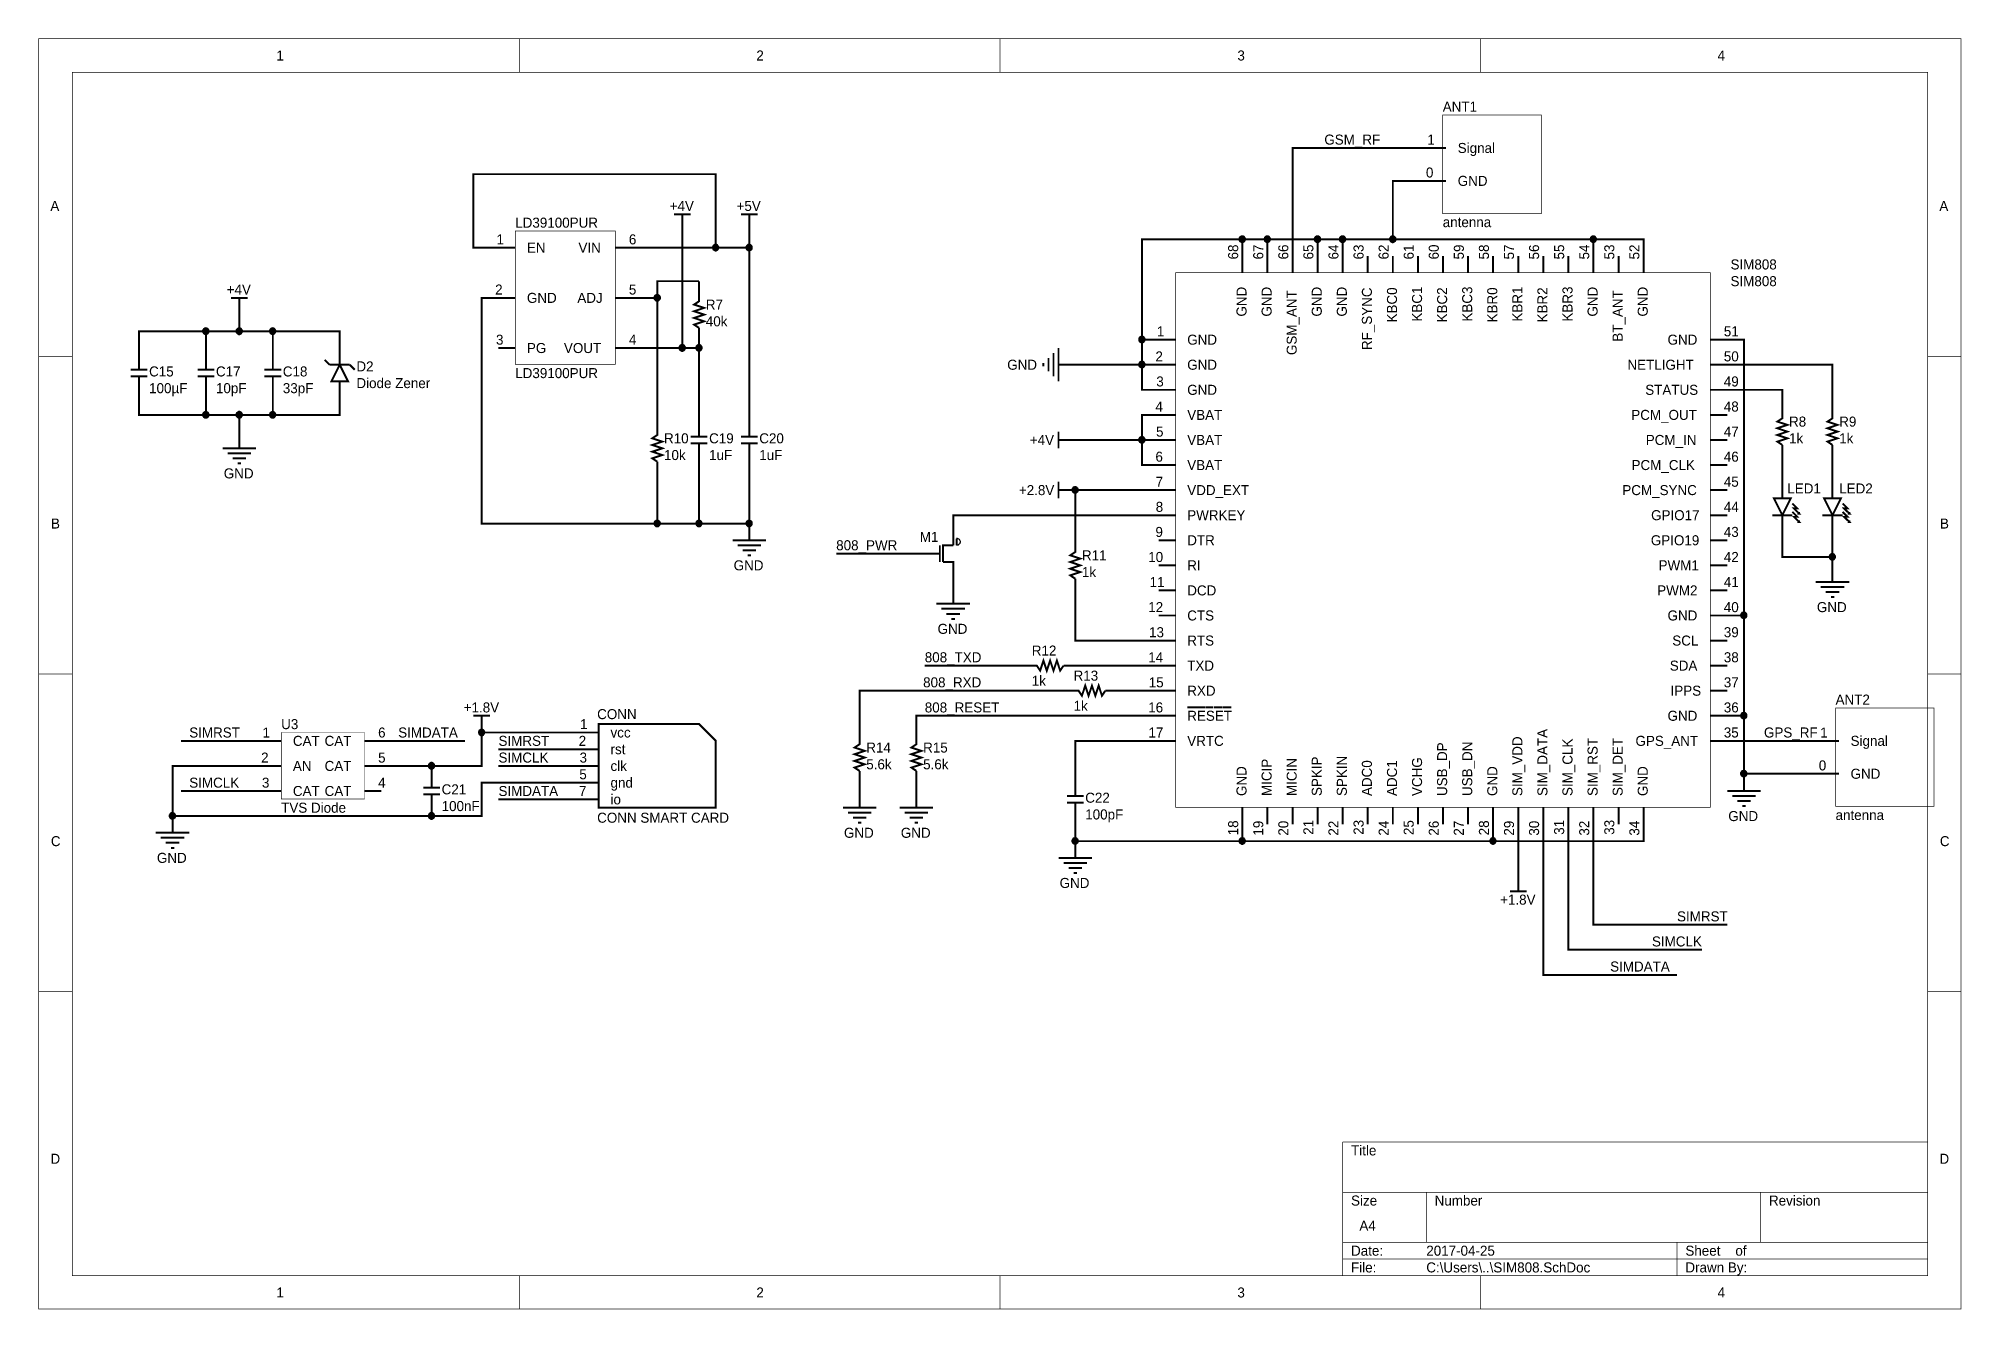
# Model space of a CAD drawing. Extents: x 0 to 292, y 0 to 193.
import ezdxf

# ---------------------------------------------------------------- set-up
doc = ezdxf.new("R2010")
doc.units = 0
doc.layers.add('SHEET', color=255, linetype='CONTINUOUS')

msp = doc.modelspace()

# ---------------------------------------------------------------- texts
at = {"layer": 'SHEET'}
for s, height, p in [('1', 1.52, (36.11, 189.74)), ('2', 1.52, (109.03, 189.74)), ('3', 1.52, (182.12, 189.74)), ('4', 1.52, (255.08, 189.74)), ('ANT1', 1.524, (213.32, 181.96)), ('GSM_RF', 1.524, (195.33, 176.96)), ('1', 1.52, (210.98, 176.96)), ('Signal', 1.524, (215.6, 175.69)), ('0', 1.52, (210.77, 171.96)), ('GND', 1.524, (215.6, 170.69)), ('A', 1.52, (1.76, 166.88)), ('+4V', 1.524, (95.86, 166.88)), ('+5V', 1.524, (106.02, 166.88)), ('A', 1.52, (288.78, 166.88)), ('LD39100PUR', 1.524, (72.39, 164.34)), ('antenna', 1.524, (213.32, 164.42)), ('1', 1.52, (69.55, 161.8)), ('EN', 1.524, (74.17, 160.53)), ('VIN', 1.524, (82, 160.53)), ('6', 1.52, (89.66, 161.8)), ('SIM808', 1.524, (257.05, 157.99)), ('+4V', 1.524, (28.55, 154.18)), ('2', 1.52, (69.34, 154.18)), ('5', 1.52, (89.66, 154.18)), ('SIM808', 1.524, (257.05, 155.45)), ('GND', 1.524, (74.17, 152.91)), ('ADJ', 1.524, (81.83, 152.91)), ('R7', 1.524, (101.35, 151.89)), ('40k', 1.524, (101.35, 149.35)), ('1', 1.52, (169.88, 147.83)), ('51', 1.524, (256.03, 147.83)), ('3', 1.52, (69.47, 146.56)), ('PG', 1.524, (74.17, 145.29)), ('VOUT', 1.524, (79.79, 145.29)), ('4', 1.52, (89.66, 146.56)), ('GND', 1.524, (174.5, 146.56)), ('GND', 1.524, (247.48, 146.56)), ('C15', 1.524, (16.76, 141.73)), ('C17', 1.524, (26.92, 141.73)), ('C18', 1.524, (37.08, 141.73)), ('D2', 1.524, (48.26, 142.5)), ('GND', 1.524, (147.15, 142.75)), ('2', 1.52, (169.67, 144.02)), ('GND', 1.524, (174.5, 142.75)), ('NETLIGHT', 1.524, (241.38, 142.75)), ('50', 1.524, (256.03, 144.02)), ('100µF', 1.524, (16.76, 139.19)), ('10pF', 1.524, (26.92, 139.19)), ('33pF', 1.524, (37.08, 139.19)), ('Diode Zener', 1.524, (48.26, 139.96)), ('LD39100PUR', 1.524, (72.39, 141.48)), ('3', 1.52, (169.8, 140.21)), ('GND', 1.524, (174.5, 138.94)), ('STATUS', 1.524, (244.09, 138.94)), ('49', 1.524, (256.03, 140.21)), ('4', 1.52, (169.67, 136.4)), ('48', 1.524, (256.03, 136.4)), ('VBAT', 1.524, (174.5, 135.13)), ('PCM_OUT', 1.524, (241.97, 135.13)), ('R8', 1.524, (265.94, 134.11)), ('R9', 1.524, (273.56, 134.11)), ('R10', 1.524, (95, 131.57)), ('C19', 1.524, (101.85, 131.57)), ('C20', 1.524, (109.47, 131.57)), ('+4V', 1.524, (150.58, 131.32)), ('5', 1.52, (169.76, 132.59)), ('VBAT', 1.524, (174.5, 131.32)), ('PCM_IN', 1.524, (244.17, 131.32)), ('47', 1.524, (256.03, 132.59)), ('1k', 1.524, (265.94, 131.57)), ('1k', 1.524, (273.56, 131.57)), ('10k', 1.524, (95, 129.03)), ('1uF', 1.524, (101.85, 129.03)), ('1uF', 1.524, (109.47, 129.03)), ('6', 1.52, (169.67, 128.78)), ('VBAT', 1.524, (174.5, 127.51)), ('PCM_CLK', 1.524, (242.01, 127.51)), ('46', 1.524, (256.03, 128.78)), ('GND', 1.524, (28.11, 126.24)), ('7', 1.52, (169.71, 124.97)), ('45', 1.524, (256.03, 124.97)), ('+2.8V', 1.524, (148.92, 123.7)), ('VDD_EXT', 1.524, (174.5, 123.7)), ('PCM_SYNC', 1.524, (240.61, 123.7)), ('LED1', 1.524, (265.68, 123.95)), ('LED2', 1.524, (273.56, 123.95)), ('B', 1.52, (1.86, 118.62)), ('8', 1.52, (169.71, 121.16)), ('PWRKEY', 1.524, (174.5, 119.89)), ('GPIO17', 1.524, (244.98, 119.89)), ('44', 1.524, (256.03, 121.16)), ('B', 1.52, (288.88, 118.62)), ('M1', 1.524, (133.86, 116.59)), ('9', 1.52, (169.67, 117.35)), ('DTR', 1.524, (174.5, 116.08)), ('GPIO19', 1.524, (244.94, 116.08)), ('43', 1.524, (256.03, 117.35)), ('808_PWR', 1.524, (121.16, 115.32)), ('R11', 1.524, (158.5, 113.79)), ('10', 1.524, (168.57, 113.54)), ('42', 1.524, (256.03, 113.54)), ('GND', 1.524, (105.58, 112.27)), ('1k', 1.524, (158.5, 111.25)), ('11', 1.524, (168.78, 109.73)), ('RI', 1.524, (174.5, 112.27)), ('PWM1', 1.524, (246.12, 112.27)), ('41', 1.524, (256.03, 109.73)), ('DCD', 1.524, (174.5, 108.46)), ('PWM2', 1.524, (245.91, 108.46)), ('12', 1.524, (168.57, 105.92)), ('CTS', 1.524, (174.5, 104.65)), ('GND', 1.524, (247.48, 104.65)), ('40', 1.524, (256.03, 105.92)), ('GND', 1.524, (270.17, 105.92)), ('GND', 1.524, (136.57, 102.62)), ('13', 1.524, (168.7, 102.11)), ('RTS', 1.524, (174.5, 100.84)), ('SCL', 1.524, (248.2, 100.84)), ('39', 1.524, (256.03, 102.11)), ('808_TXD', 1.524, (134.62, 98.3)), ('R12', 1.524, (150.88, 99.32)), ('14', 1.524, (168.57, 98.3)), ('38', 1.524, (256.03, 98.3)), ('R13', 1.524, (157.23, 95.51)), ('TXD', 1.524, (174.5, 97.03)), ('SDA', 1.524, (247.82, 97.03)), ('808_RXD', 1.524, (134.37, 94.49)), ('1k', 1.524, (150.88, 94.74)), ('15', 1.524, (168.65, 94.49)), ('RXD', 1.524, (174.5, 93.22)), ('IPPS', 1.524, (247.94, 93.22)), ('37', 1.524, (256.03, 94.49)), ('+1.8V', 1.524, (64.56, 90.68)), ('CONN', 1.524, (84.84, 89.66)), ('808_RESET', 1.524, (134.62, 90.68)), ('1k', 1.524, (157.23, 90.93)), ('16', 1.524, (168.57, 90.68)), ('RESET', 1.524, (174.5, 89.41)), ('GND', 1.524, (247.48, 89.41)), ('36', 1.524, (256.03, 90.68)), ('ANT2', 1.524, (273.01, 91.87)), ('SIMRST', 1.524, (22.86, 86.87)), ('1', 1.52, (33.99, 86.87)), ('U3', 1.524, (36.83, 88.14)), ('6', 1.52, (51.56, 86.87)), ('SIMDATA', 1.524, (54.61, 86.87)), ('1', 1.52, (82.25, 88.14)), ('vcc', 1.524, (86.87, 86.87)), ('17', 1.524, (168.61, 86.87)), ('35', 1.524, (256.03, 86.87)), ('GPS_RF', 1.524, (262.13, 86.87)), ('1', 1.52, (270.67, 86.87)), ('CAT', 1.524, (38.61, 85.6)), ('CAT', 1.524, (43.43, 85.6)), ('SIMRST', 1.524, (69.85, 85.6)), ('2', 1.52, (82.04, 85.6)), ('rst', 1.524, (86.87, 84.33)), ('R14', 1.524, (125.73, 84.58)), ('R15', 1.524, (134.37, 84.58)), ('VRTC', 1.524, (174.5, 85.6)), ('GPS_ANT', 1.524, (242.61, 85.6)), ('Signal', 1.524, (275.29, 85.6)), ('2', 1.52, (33.78, 83.06)), ('AN', 1.524, (38.61, 81.79)), ('CAT', 1.524, (43.43, 81.79)), ('5', 1.52, (51.56, 83.06)), ('SIMCLK', 1.524, (69.85, 83.06)), ('5', 1.52, (82.13, 80.52)), ('3', 1.52, (82.17, 83.06)), ('clk', 1.524, (86.87, 81.79)), ('5.6k', 1.524, (125.73, 82.04)), ('5.6k', 1.524, (134.37, 82.04)), ('0', 1.52, (270.46, 81.87)), ('GND', 1.524, (275.29, 80.6)), ('SIMCLK', 1.524, (22.86, 79.25)), ('3', 1.52, (33.91, 79.25)), ('CAT', 1.524, (38.61, 77.98)), ('CAT', 1.524, (43.43, 77.98)), ('4', 1.52, (51.56, 79.25)), ('C21', 1.524, (61.21, 78.23)), ('SIMDATA', 1.524, (69.85, 77.98)), ('7', 1.52, (82.08, 77.98)), ('gnd', 1.524, (86.87, 79.25)), ('TVS Diode', 1.524, (36.83, 75.44)), ('100nF', 1.524, (61.21, 75.69)), ('io', 1.524, (86.87, 76.71)), ('C22', 1.524, (159, 76.96)), ('CONN SMART CARD', 1.524, (84.84, 73.92)), ('GND', 1.524, (122.34, 71.63)), ('GND', 1.524, (130.98, 71.63)), ('100pF', 1.524, (159, 74.42)), ('GND', 1.524, (256.71, 74.17)), ('antenna', 1.524, (273.01, 74.33)), ('C', 1.52, (1.84, 70.36)), ('C', 1.52, (288.86, 70.36)), ('GND', 1.524, (17.95, 67.82)), ('GND', 1.524, (155.11, 64.01)), ('+1.8V', 1.524, (222.04, 61.47)), ('SIMRST', 1.524, (248.92, 58.93)), ('SIMCLK', 1.524, (245.11, 55.12)), ('SIMDATA', 1.524, (238.76, 51.31)), ('D', 1.52, (1.78, 22.1)), ('Title', 1.524, (199.39, 23.37)), ('D', 1.52, (288.8, 22.1)), ('Size', 1.524, (199.39, 15.75)), ('Number', 1.524, (212.09, 15.75)), ('Revision', 1.524, (262.89, 15.75)), ('A4', 1.524, (200.66, 11.94)), ('Date:', 1.524, (199.39, 8.13)), ('2017-04-25', 1.524, (210.82, 8.13)), ('Sheet    of', 1.524, (250.19, 8.13)), ('File:', 1.524, (199.39, 5.59)), ('C:\\Users\\..\\SIM808.SchDoc', 1.524, (210.82, 5.59)), ('Drawn By:', 1.524, (250.19, 5.59)), ('1', 1.52, (36.11, 1.78)), ('2', 1.52, (109.03, 1.78)), ('3', 1.52, (182.12, 1.78)), ('4', 1.52, (255.08, 1.78))]:
    msp.add_text(s, height=height, dxfattribs=at).set_placement(p)
for s, p in [('68', (182.24, 159.51)), ('67', (186.05, 159.51)), ('66', (189.86, 159.51)), ('65', (193.67, 159.51)), ('64', (197.48, 159.51)), ('63', (201.29, 159.51)), ('62', (205.1, 159.51)), ('61', (208.91, 159.51)), ('60', (212.72, 159.51)), ('59', (216.53, 159.51)), ('58', (220.34, 159.51)), ('57', (224.15, 159.51)), ('56', (227.96, 159.51)), ('55', (231.77, 159.51)), ('54', (235.58, 159.51)), ('53', (239.39, 159.51)), ('52', (243.2, 159.51)), ('GND', (183.51, 150.83)), ('GND', (187.32, 150.83)), ('GND', (194.94, 150.83)), ('GND', (198.75, 150.83)), ('RF_SYNC', (202.56, 145.74)), ('KBC0', (206.37, 149.94)), ('KBC1', (210.18, 150.07)), ('KBC2', (213.99, 149.94)), ('KBC3', (217.8, 150.07)), ('KBR0', (221.61, 149.94)), ('KBR1', (225.42, 150.07)), ('KBR2', (229.23, 149.94)), ('KBR3', (233.04, 150.07)), ('GND', (236.85, 150.83)), ('GND', (244.47, 150.83)), ('GSM_ANT', (191.13, 144.98)), ('BT_ANT', (240.66, 147.02)), ('SIM_DATA', (229.23, 77.98)), ('USB_DP', (213.99, 77.98)), ('USB_DN', (217.8, 77.98)), ('SIM_VDD', (225.42, 77.98)), ('SIM_CLK', (233.04, 77.98)), ('SIM_RST', (236.85, 77.98)), ('SIM_DET', (240.66, 77.98)), ('GND', (183.51, 77.98)), ('MICIP', (187.32, 77.98)), ('MICIN', (191.13, 77.98)), ('SPKIP', (194.94, 77.98)), ('SPKIN', (198.75, 77.98)), ('ADC0', (202.56, 77.98)), ('ADC1', (206.37, 77.98)), ('VCHG', (210.18, 77.98)), ('GND', (221.61, 77.98)), ('GND', (244.47, 77.98)), ('18', (182.24, 72.01)), ('19', (186.05, 71.96)), ('20', (189.86, 71.96)), ('21', (193.67, 72.09)), ('22', (197.48, 71.96)), ('23', (201.29, 72.09)), ('24', (205.1, 71.96)), ('25', (208.91, 72.05)), ('26', (212.72, 71.96)), ('27', (216.53, 71.96)), ('28', (220.34, 72.01)), ('29', (224.15, 71.96)), ('30', (227.96, 71.96)), ('31', (231.77, 72.09)), ('32', (235.58, 71.96)), ('33', (239.39, 72.09)), ('34', (243.2, 71.96))]:
    msp.add_text(s, height=1.524, rotation=90, dxfattribs=at).set_placement(p)

# ---------------------------------------------------------------- linework, layer by layer
at = {"layer": 'SHEET'}
for points, const_width in [([(0, 193.04), (292.06, 193.04), (292.06, 0.04), (0, 0.04), (0, 193.04)], 0.0991), ([(73.02, 187.96), (73.02, 193.04)], 0.0991), ([(146.05, 187.96), (146.05, 193.04)], 0.0991), ([(219.07, 187.96), (219.07, 193.04)], 0.0991), ([(5.08, 187.96), (286.98, 187.96), (286.98, 5.12), (5.08, 5.12), (5.08, 187.96)], 0.0991), ([(213.32, 181.45), (228.28, 181.45), (228.28, 166.49), (213.32, 166.49), (213.32, 181.45)], 0.0991), ([(190.5, 160.02), (190.5, 176.45), (210.82, 176.45)], 0.3), ([(213.82, 176.45), (210.82, 176.45)], 0.3), ([(69.85, 161.29), (66.04, 161.29), (66.04, 172.47), (102.87, 172.47), (102.87, 161.29)], 0.3), ([(210.82, 171.45), (205.74, 171.45), (205.74, 162.56)], 0.3), ([(213.82, 171.45), (210.82, 171.45)], 0.3), ([(72.39, 163.83), (87.59, 163.83), (87.59, 143.55), (72.39, 143.55), (72.39, 163.83)], 0.0991), ([(96.52, 166.37), (99.06, 166.37)], 0.3), ([(97.79, 163.83), (97.79, 166.37)], 0.3), ([(97.79, 146.05), (97.79, 163.83)], 0.3), ([(106.68, 166.37), (109.22, 166.37)], 0.3), ([(107.95, 163.83), (107.95, 166.37)], 0.3), ([(107.95, 161.29), (107.95, 163.83)], 0.3), ([(72.39, 161.29), (69.85, 161.29)], 0.3), ([(87.63, 161.29), (90.17, 161.29)], 0.3), ([(90.17, 161.29), (102.87, 161.29), (107.95, 161.29), (107.95, 135.89)], 0.3), ([(198.12, 160.02), (198.12, 162.56), (194.31, 162.56), (186.69, 162.56), (182.88, 162.56), (167.64, 162.56), (167.64, 147.32)], 0.3), ([(182.88, 160.02), (182.88, 162.56)], 0.3), ([(186.69, 160.02), (186.69, 162.56)], 0.3), ([(194.31, 160.02), (194.31, 162.56)], 0.3), ([(243.84, 160.02), (243.84, 162.56), (236.22, 162.56), (205.74, 162.56), (198.12, 162.56)], 0.3), ([(236.22, 160.02), (236.22, 162.56)], 0.3), ([(182.88, 157.48), (182.88, 160.02)], 0.3), ([(186.69, 157.48), (186.69, 160.02)], 0.3), ([(190.5, 157.48), (190.5, 160.02)], 0.3), ([(194.31, 157.48), (194.31, 160.02)], 0.3), ([(198.12, 157.48), (198.12, 160.02)], 0.3), ([(201.93, 157.48), (201.93, 160.02)], 0.3), ([(205.74, 157.48), (205.74, 160.02)], 0.3), ([(209.55, 157.48), (209.55, 160.02)], 0.3), ([(213.36, 157.48), (213.36, 160.02)], 0.3), ([(217.17, 157.48), (217.17, 160.02)], 0.3), ([(220.98, 157.48), (220.98, 160.02)], 0.3), ([(224.79, 157.48), (224.79, 160.02)], 0.3), ([(228.6, 157.48), (228.6, 160.02)], 0.3), ([(232.41, 157.48), (232.41, 160.02)], 0.3), ([(236.22, 157.48), (236.22, 160.02)], 0.3), ([(240.03, 157.48), (240.03, 160.02)], 0.3), ([(243.84, 157.48), (243.84, 160.02)], 0.3), ([(93.98, 153.67), (93.98, 156.21), (100.33, 156.21)], 0.3), ([(100.33, 153.67), (100.33, 156.21)], 0.3), ([(172.72, 157.48), (253.96, 157.48), (253.96, 76.24), (172.72, 76.24), (172.72, 157.48)], 0.0991), ([(29.21, 153.67), (31.75, 153.67)], 0.3), ([(30.48, 151.13), (30.48, 153.67)], 0.3), ([(69.85, 153.67), (67.31, 153.67), (67.31, 119.38), (93.98, 119.38), (100.33, 119.38), (107.95, 119.38), (107.95, 128.27)], 0.3), ([(72.39, 153.67), (69.85, 153.67)], 0.3), ([(87.63, 153.67), (90.17, 153.67)], 0.3), ([(90.17, 153.67), (93.98, 153.67), (93.98, 135.89)], 0.3), ([(100.33, 153.67), (100.33, 153.16), (99.57, 152.65), (101.09, 152.15), (99.57, 151.64), (101.09, 151.13), (99.57, 150.62), (101.09, 150.11), (99.57, 149.61), (100.33, 149.1)], 0.3), ([(30.48, 148.59), (30.48, 151.13)], 0.3), ([(100.33, 148.59), (100.33, 149.1)], 0.3), ([(15.24, 146.05), (15.24, 148.59), (25.4, 148.59), (30.48, 148.59), (35.56, 148.59), (45.72, 148.59), (45.72, 146.05)], 0.3), ([(15.24, 143.51), (15.24, 146.05)], 0.3), ([(25.4, 146.05), (25.4, 148.59)], 0.3), ([(25.4, 143.51), (25.4, 146.05)], 0.3), ([(35.56, 148.59), (35.56, 146.05)], 0.3), ([(35.56, 143.51), (35.56, 146.05)], 0.3), ([(45.72, 143.51), (45.72, 146.05)], 0.3), ([(72.39, 146.05), (69.85, 146.05)], 0.3), ([(87.63, 146.05), (90.17, 146.05)], 0.3), ([(90.17, 146.05), (97.79, 146.05), (100.33, 146.05), (100.33, 135.89)], 0.3), ([(100.33, 148.59), (100.33, 146.05)], 0.3), ([(154.94, 146.05), (154.94, 140.97)], 0.3), ([(170.18, 147.32), (167.64, 147.32), (167.64, 143.51), (167.64, 139.7), (170.18, 139.7)], 0.3), ([(172.72, 147.32), (170.18, 147.32)], 0.3), ([(254, 147.32), (256.54, 147.32)], 0.3), ([(256.54, 147.32), (259.08, 147.32), (259.08, 105.41), (259.08, 90.17)], 0.3), ([(5.08, 144.78), (0, 144.78)], 0.0991), ([(15.24, 143.51), (15.24, 142.75)], 0.3), ([(25.4, 143.51), (25.4, 142.75)], 0.3), ([(35.56, 143.51), (35.56, 142.75)], 0.3), ([(44.2, 143.51), (43.43, 144.27)], 0.3), ([(44.2, 143.51), (47.24, 143.51)], 0.3), ([(46.99, 140.97), (45.72, 143.51), (44.45, 140.97), (46.99, 140.97)], 0.3), ([(47.24, 143.51), (48.01, 142.75)], 0.3), ([(152.65, 143.76), (152.65, 143.26)], 0.3), ([(153.42, 144.53), (153.42, 142.49)], 0.3), ([(154.18, 145.29), (154.18, 141.73)], 0.3), ([(157.48, 143.51), (154.94, 143.51)], 0.3), ([(167.64, 143.51), (157.48, 143.51)], 0.3), ([(170.18, 143.51), (167.64, 143.51)], 0.3), ([(172.72, 143.51), (170.18, 143.51)], 0.3), ([(254, 143.51), (256.54, 143.51)], 0.3), ([(256.54, 143.51), (272.54, 143.51), (272.54, 138.43)], 0.3), ([(287.02, 144.78), (292.1, 144.78)], 0.0991), ([(13.97, 142.75), (16.51, 142.75)], 0.3), ([(15.24, 141.73), (13.97, 141.73)], 0.3), ([(15.24, 140.97), (15.24, 141.73)], 0.3), ([(15.24, 141.73), (16.51, 141.73)], 0.3), ([(15.24, 140.97), (15.24, 138.43)], 0.3), ([(24.13, 142.75), (26.67, 142.75)], 0.3), ([(25.4, 141.73), (24.13, 141.73)], 0.3), ([(25.4, 140.97), (25.4, 141.73)], 0.3), ([(25.4, 141.73), (26.67, 141.73)], 0.3), ([(25.4, 140.97), (25.4, 138.43)], 0.3), ([(34.29, 142.75), (36.83, 142.75)], 0.3), ([(35.56, 141.73), (34.29, 141.73)], 0.3), ([(35.56, 140.97), (35.56, 141.73)], 0.3), ([(35.56, 141.73), (36.83, 141.73)], 0.3), ([(35.56, 140.97), (35.56, 138.43)], 0.3), ([(45.72, 140.97), (45.72, 138.43)], 0.3), ([(45.72, 138.43), (45.72, 135.89), (35.56, 135.89), (30.48, 135.89), (25.4, 135.89), (15.24, 135.89), (15.24, 138.43)], 0.3), ([(25.4, 138.43), (25.4, 135.89)], 0.3), ([(35.56, 138.43), (35.56, 135.89)], 0.3), ([(172.72, 139.7), (170.18, 139.7)], 0.3), ([(254, 139.7), (256.54, 139.7)], 0.3), ([(256.54, 139.7), (264.92, 139.7), (264.92, 138.43)], 0.3), ([(264.92, 135.89), (264.92, 138.43)], 0.3), ([(272.54, 135.89), (272.54, 138.43)], 0.3), ([(30.48, 135.89), (30.48, 133.35)], 0.3), ([(93.98, 133.35), (93.98, 135.89)], 0.3), ([(100.33, 133.35), (100.33, 135.89)], 0.3), ([(107.95, 133.35), (107.95, 135.89)], 0.3), ([(170.18, 135.89), (167.64, 135.89), (167.64, 132.08), (167.64, 128.27), (170.18, 128.27)], 0.3), ([(172.72, 135.89), (170.18, 135.89)], 0.3), ([(254, 135.89), (256.54, 135.89)], 0.3), ([(264.92, 135.89), (264.92, 135.38), (264.16, 134.87), (265.68, 134.37), (264.16, 133.86), (265.68, 133.35), (264.16, 132.84), (265.68, 132.33), (264.16, 131.83), (264.92, 131.32)], 0.3), ([(272.54, 135.89), (272.54, 135.38), (271.78, 134.87), (273.3, 134.37), (271.78, 133.86), (273.3, 133.35), (271.78, 132.84), (273.3, 132.33), (271.78, 131.83), (272.54, 131.32)], 0.3), ([(30.48, 133.35), (30.48, 130.81)], 0.3), ([(93.98, 133.35), (93.98, 132.84), (93.22, 132.33), (94.74, 131.83), (93.22, 131.32), (94.74, 130.81), (93.22, 130.3), (94.74, 129.79), (93.22, 129.29), (93.98, 128.78)], 0.3), ([(100.33, 132.59), (99.06, 132.59)], 0.3), ([(101.6, 131.57), (99.06, 131.57)], 0.3), ([(100.33, 133.35), (100.33, 132.59)], 0.3), ([(100.33, 132.59), (101.6, 132.59)], 0.3), ([(100.33, 130.81), (100.33, 131.57)], 0.3), ([(106.68, 132.59), (109.22, 132.59)], 0.3), ([(107.95, 131.57), (106.68, 131.57)], 0.3), ([(107.95, 133.35), (107.95, 132.59)], 0.3), ([(107.95, 130.81), (107.95, 131.57)], 0.3), ([(107.95, 131.57), (109.22, 131.57)], 0.3), ([(154.94, 133.35), (154.94, 130.81)], 0.3), ([(157.48, 132.08), (154.94, 132.08)], 0.3), ([(167.64, 132.08), (157.48, 132.08)], 0.3), ([(170.18, 132.08), (167.64, 132.08)], 0.3), ([(172.72, 132.08), (170.18, 132.08)], 0.3), ([(254, 132.08), (256.54, 132.08)], 0.3), ([(27.94, 130.81), (33.02, 130.81)], 0.3), ([(28.7, 130.05), (32.26, 130.05)], 0.3), ([(29.46, 129.29), (31.5, 129.29)], 0.3), ([(30.23, 128.52), (30.73, 128.52)], 0.3), ([(93.98, 128.27), (93.98, 128.78)], 0.3), ([(100.33, 130.81), (100.33, 128.27)], 0.3), ([(107.95, 130.81), (107.95, 128.27)], 0.3), ([(264.92, 130.81), (264.92, 131.32)], 0.3), ([(264.92, 130.81), (264.92, 128.27)], 0.3), ([(272.54, 130.81), (272.54, 131.32)], 0.3), ([(272.54, 130.81), (272.54, 128.27)], 0.3), ([(93.98, 128.27), (93.98, 125.73)], 0.3), ([(93.98, 125.73), (93.98, 119.38)], 0.3), ([(100.33, 128.27), (100.33, 119.38)], 0.3), ([(154.94, 125.73), (154.94, 123.19)], 0.3), ([(172.72, 128.27), (170.18, 128.27)], 0.3), ([(254, 128.27), (256.54, 128.27)], 0.3), ([(264.92, 128.27), (264.92, 125.73)], 0.3), ([(264.92, 123.19), (264.92, 125.73)], 0.3), ([(272.54, 128.27), (272.54, 125.73)], 0.3), ([(272.54, 123.19), (272.54, 125.73)], 0.3), ([(157.48, 124.46), (154.94, 124.46)], 0.3), ([(157.48, 118.11), (157.48, 124.46), (170.18, 124.46)], 0.3), ([(172.72, 124.46), (170.18, 124.46)], 0.3), ([(254, 124.46), (256.54, 124.46)], 0.3), ([(263.65, 123.19), (264.92, 120.65), (266.19, 123.19), (263.65, 123.19)], 0.3), ([(271.27, 123.19), (272.54, 120.65), (273.81, 123.19), (271.27, 123.19)], 0.3), ([(170.18, 120.65), (138.94, 120.65), (138.94, 119.89)], 0.3), ([(138.94, 117.35), (138.94, 119.89)], 0.3), ([(172.72, 120.65), (170.18, 120.65)], 0.3), ([(254, 120.65), (256.54, 120.65)], 0.3), ([(266.45, 120.65), (263.4, 120.65)], 0.3), ([(264.92, 120.65), (264.92, 118.11)], 0.3), ([(266.45, 122.43), (267.21, 121.67), (266.7, 121.67), (267.46, 120.9), (267.21, 120.9), (267.46, 120.9), (267.46, 121.16)], 0.3), ([(266.45, 121.16), (267.21, 120.4), (266.7, 120.4), (267.46, 119.63), (267.21, 119.63), (267.46, 119.63), (267.46, 119.89)], 0.3), ([(274.07, 120.65), (271.02, 120.65)], 0.3), ([(272.54, 120.65), (272.54, 118.11)], 0.3), ([(274.07, 122.43), (274.83, 121.67), (274.32, 121.67), (275.08, 120.9), (274.83, 120.9), (275.08, 120.9), (275.08, 121.16)], 0.3), ([(274.07, 121.16), (274.83, 120.4), (274.32, 120.4), (275.08, 119.63), (274.83, 119.63), (275.08, 119.63), (275.08, 119.89)], 0.3), ([(105.41, 116.84), (110.49, 116.84)], 0.3), ([(107.95, 119.38), (107.95, 116.84)], 0.3), ([(138.94, 116.08), (138.94, 117.35)], 0.3), ([(139.45, 117.09), (139.45, 116.08)], 0.3), ([(157.48, 115.57), (157.48, 118.11)], 0.3), ([(172.72, 116.84), (170.18, 116.84)], 0.3), ([(254, 116.84), (256.54, 116.84)], 0.3), ([(264.92, 118.11), (264.92, 114.3), (272.54, 114.3)], 0.3), ([(272.54, 118.11), (272.54, 114.3), (272.54, 113.03)], 0.3), ([(106.17, 116.08), (109.73, 116.08)], 0.3), ([(106.93, 115.32), (108.97, 115.32)], 0.3), ([(107.7, 114.55), (108.2, 114.55)], 0.3), ([(133.35, 114.81), (121.16, 114.81)], 0.3), ([(135.89, 114.81), (133.35, 114.81)], 0.3), ([(136.91, 114.81), (135.89, 114.81)], 0.3), ([(136.91, 113.54), (136.91, 116.08)], 0.3), ([(137.41, 113.54), (137.41, 116.08), (138.94, 116.08)], 0.3), ([(157.48, 115.57), (157.48, 115.06), (156.72, 114.55), (158.24, 114.05), (156.72, 113.54), (158.24, 113.03), (156.72, 112.52), (158.24, 112.01), (156.72, 111.51), (157.48, 111)], 0.3), ([(137.41, 113.54), (138.94, 113.54), (138.94, 112.27)], 0.3), ([(138.94, 112.27), (138.94, 109.73)], 0.3), ([(157.48, 110.49), (157.48, 111)], 0.3), ([(172.72, 113.03), (170.18, 113.03)], 0.3), ([(254, 113.03), (256.54, 113.03)], 0.3), ([(272.54, 113.03), (272.54, 110.49)], 0.3), ([(138.94, 109.73), (138.94, 107.19)], 0.3), ([(157.48, 110.49), (157.48, 107.95)], 0.3), ([(172.72, 109.22), (170.18, 109.22)], 0.3), ([(254, 109.22), (256.54, 109.22)], 0.3), ([(270, 110.49), (275.08, 110.49)], 0.3), ([(270.76, 109.73), (274.32, 109.73)], 0.3), ([(271.53, 108.97), (273.56, 108.97)], 0.3), ([(272.29, 108.2), (272.8, 108.2)], 0.3), ([(136.4, 107.19), (141.48, 107.19)], 0.3), ([(137.16, 106.43), (140.72, 106.43)], 0.3), ([(137.92, 105.66), (139.95, 105.66)], 0.3), ([(170.18, 101.6), (157.48, 101.6), (157.48, 107.95)], 0.3), ([(172.72, 105.41), (170.18, 105.41)], 0.3), ([(254, 105.41), (256.54, 105.41)], 0.3), ([(256.54, 105.41), (259.08, 105.41)], 0.3), ([(138.68, 104.9), (139.19, 104.9)], 0.3), ([(172.72, 101.6), (170.18, 101.6)], 0.3), ([(254, 101.6), (256.54, 101.6)], 0.3), ([(5.08, 96.52), (0, 96.52)], 0.0991), ([(134.62, 97.79), (148.59, 97.79)], 0.3), ([(151.13, 97.79), (148.59, 97.79)], 0.3), ([(151.13, 97.79), (151.64, 97.79), (152.15, 97.03), (152.65, 98.55), (153.16, 97.03), (153.67, 98.55), (154.18, 97.03), (154.69, 98.55), (155.19, 97.03), (155.7, 97.79)], 0.3), ([(156.21, 97.79), (155.7, 97.79)], 0.3), ([(156.21, 97.79), (158.75, 97.79)], 0.3), ([(158.75, 97.79), (170.18, 97.79)], 0.3), ([(172.72, 97.79), (170.18, 97.79)], 0.3), ([(254, 97.79), (256.54, 97.79)], 0.3), ([(287.02, 96.52), (292.1, 96.52)], 0.0991), ([(124.71, 88.9), (124.71, 93.98), (154.94, 93.98)], 0.3), ([(157.48, 93.98), (154.94, 93.98)], 0.3), ([(157.48, 93.98), (157.99, 93.98), (158.5, 93.22), (159, 94.74), (159.51, 93.22), (160.02, 94.74), (160.53, 93.22), (161.04, 94.74), (161.54, 93.22), (162.05, 93.98)], 0.3), ([(162.56, 93.98), (162.05, 93.98)], 0.3), ([(162.56, 93.98), (165.1, 93.98)], 0.3), ([(165.1, 93.98), (170.18, 93.98)], 0.3), ([(172.72, 93.98), (170.18, 93.98)], 0.3), ([(254, 93.98), (256.54, 93.98)], 0.3), ([(175.98, 91.44), (174.5, 91.44)], 0.3), ([(177.29, 91.44), (175.98, 91.44)], 0.3), ([(178.44, 91.44), (177.34, 91.44)], 0.3), ([(179.88, 91.44), (178.56, 91.44)], 0.3), ([(181.19, 91.44), (179.92, 91.44)], 0.3), ([(273.01, 91.36), (287.97, 91.36), (287.97, 76.4), (273.01, 76.4), (273.01, 91.36)], 0.0991), ([(36.83, 87.63), (49.49, 87.63), (49.49, 77.51), (36.83, 77.51), (36.83, 87.63)], 0.0991), ([(82.55, 87.63), (67.31, 87.63), (67.31, 82.55), (59.69, 82.55), (52.07, 82.55)], 0.3), ([(66.04, 90.17), (68.58, 90.17)], 0.3), ([(67.31, 87.63), (67.31, 90.17)], 0.3), ([(85.09, 87.63), (82.55, 87.63)], 0.3), ([(124.71, 86.36), (124.71, 88.9)], 0.3), ([(170.18, 90.17), (133.35, 90.17), (133.35, 88.9)], 0.3), ([(133.35, 86.36), (133.35, 88.9)], 0.3), ([(172.72, 90.17), (170.18, 90.17)], 0.3), ([(254, 90.17), (256.54, 90.17)], 0.3), ([(256.54, 90.17), (259.08, 90.17)], 0.3), ([(259.08, 81.36), (259.08, 90.17)], 0.3), ([(34.29, 86.36), (21.59, 86.36)], 0.3), ([(36.83, 86.36), (34.29, 86.36)], 0.3), ([(49.53, 86.36), (52.07, 86.36)], 0.3), ([(64.77, 86.36), (52.07, 86.36)], 0.3), ([(82.55, 85.09), (69.85, 85.09)], 0.3), ([(85.09, 85.09), (82.55, 85.09)], 0.3), ([(124.71, 86.36), (124.71, 85.85), (123.95, 85.34), (125.48, 84.84), (123.95, 84.33), (125.48, 83.82), (123.95, 83.31), (125.48, 82.8), (123.95, 82.3), (124.71, 81.79)], 0.3), ([(133.35, 86.36), (133.35, 85.85), (132.59, 85.34), (134.11, 84.84), (132.59, 84.33), (134.11, 83.82), (132.59, 83.31), (134.11, 82.8), (132.59, 82.3), (133.35, 81.79)], 0.3), ([(170.18, 86.36), (157.48, 86.36), (157.48, 81.28)], 0.3), ([(172.72, 86.36), (170.18, 86.36)], 0.3), ([(254, 86.36), (256.54, 86.36)], 0.3), ([(256.54, 86.36), (270.51, 86.36)], 0.3), ([(273.51, 86.36), (270.51, 86.36)], 0.3), ([(82.55, 80.01), (67.31, 80.01), (67.31, 74.93), (59.69, 74.93), (20.32, 74.93), (20.32, 82.55), (34.29, 82.55)], 0.3), ([(36.83, 82.55), (34.29, 82.55)], 0.3), ([(49.53, 82.55), (52.07, 82.55)], 0.3), ([(59.69, 80.01), (59.69, 82.55)], 0.3), ([(82.55, 82.55), (69.85, 82.55)], 0.3), ([(85.09, 82.55), (82.55, 82.55)], 0.3), ([(124.71, 81.28), (124.71, 81.79)], 0.3), ([(133.35, 81.28), (133.35, 81.79)], 0.3), ([(58.42, 79.25), (60.96, 79.25)], 0.3), ([(59.69, 80.01), (59.69, 79.25)], 0.3), ([(85.09, 80.01), (82.55, 80.01)], 0.3), ([(124.71, 81.28), (124.71, 78.74)], 0.3), ([(133.35, 81.28), (133.35, 78.74)], 0.3), ([(157.48, 78.74), (157.48, 81.28)], 0.3), ([(270.51, 81.36), (259.08, 81.36), (259.08, 81.28)], 0.3), ([(259.08, 81.28), (259.08, 78.74)], 0.3), ([(273.51, 81.36), (270.51, 81.36)], 0.3), ([(34.29, 78.74), (21.59, 78.74)], 0.3), ([(36.83, 78.74), (34.29, 78.74)], 0.3), ([(49.53, 78.74), (52.07, 78.74)], 0.3), ([(59.69, 78.23), (58.42, 78.23)], 0.3), ([(59.69, 77.47), (59.69, 78.23)], 0.3), ([(59.69, 78.23), (60.96, 78.23)], 0.3), ([(59.69, 77.47), (59.69, 74.93)], 0.3), ([(82.55, 77.47), (69.85, 77.47)], 0.3), ([(85.09, 77.47), (82.55, 77.47)], 0.3), ([(122.17, 76.2), (127.25, 76.2)], 0.3), ([(124.71, 78.74), (124.71, 76.2)], 0.3), ([(130.81, 76.2), (135.89, 76.2)], 0.3), ([(133.35, 78.74), (133.35, 76.2)], 0.3), ([(156.21, 77.98), (158.75, 77.98)], 0.3), ([(157.48, 76.96), (156.21, 76.96)], 0.3), ([(157.48, 78.74), (157.48, 77.98)], 0.3), ([(157.48, 76.2), (157.48, 76.96)], 0.3), ([(157.48, 76.96), (158.75, 76.96)], 0.3), ([(157.48, 76.2), (157.48, 73.66)], 0.3), ([(182.88, 76.2), (182.88, 73.66)], 0.3), ([(186.69, 76.2), (186.69, 73.66)], 0.3), ([(190.5, 76.2), (190.5, 73.66)], 0.3), ([(194.31, 76.2), (194.31, 73.66)], 0.3), ([(198.12, 76.2), (198.12, 73.66)], 0.3), ([(201.93, 76.2), (201.93, 73.66)], 0.3), ([(205.74, 76.2), (205.74, 73.66)], 0.3), ([(209.55, 76.2), (209.55, 73.66)], 0.3), ([(213.36, 76.2), (213.36, 73.66)], 0.3), ([(217.17, 76.2), (217.17, 73.66)], 0.3), ([(220.98, 76.2), (220.98, 73.66)], 0.3), ([(224.79, 76.2), (224.79, 73.66)], 0.3), ([(228.6, 76.2), (228.6, 73.66)], 0.3), ([(232.41, 76.2), (232.41, 73.66)], 0.3), ([(236.22, 76.2), (236.22, 73.66)], 0.3), ([(240.03, 76.2), (240.03, 73.66)], 0.3), ([(243.84, 76.2), (243.84, 73.66)], 0.3), ([(256.54, 78.74), (261.62, 78.74)], 0.3), ([(257.3, 77.98), (260.86, 77.98)], 0.3), ([(258.06, 77.22), (260.1, 77.22)], 0.3), ([(258.83, 76.45), (259.33, 76.45)], 0.3), ([(20.32, 74.93), (20.32, 72.39)], 0.3), ([(122.94, 75.44), (126.49, 75.44)], 0.3), ([(123.7, 74.68), (125.73, 74.68)], 0.3), ([(124.46, 73.91), (124.97, 73.91)], 0.3), ([(131.57, 75.44), (135.13, 75.44)], 0.3), ([(132.33, 74.68), (134.37, 74.68)], 0.3), ([(133.1, 73.91), (133.6, 73.91)], 0.3), ([(182.88, 73.66), (182.88, 71.12), (157.48, 71.12), (157.48, 73.66)], 0.3), ([(220.98, 73.66), (220.98, 71.12), (182.88, 71.12)], 0.3), ([(243.84, 73.66), (243.84, 71.12), (220.98, 71.12)], 0.3), ([(224.79, 73.66), (224.79, 66.04)], 0.3), ([(248.92, 50.8), (228.6, 50.8), (228.6, 73.66)], 0.3), ([(232.41, 73.66), (232.41, 54.61), (252.73, 54.61)], 0.3), ([(236.22, 73.66), (236.22, 58.42), (256.54, 58.42)], 0.3), ([(17.78, 72.39), (22.86, 72.39)], 0.3), ([(18.54, 71.63), (22.1, 71.63)], 0.3), ([(19.3, 70.87), (21.34, 70.87)], 0.3), ([(20.07, 70.1), (20.57, 70.1)], 0.3), ([(157.48, 71.12), (157.48, 68.58)], 0.3), ([(154.94, 68.58), (160.02, 68.58)], 0.3), ([(155.7, 67.82), (159.26, 67.82)], 0.3), ([(156.46, 67.06), (158.5, 67.06)], 0.3), ([(157.23, 66.29), (157.73, 66.29)], 0.3), ([(224.79, 66.04), (224.79, 63.5)], 0.3), ([(223.52, 63.5), (226.06, 63.5)], 0.3), ([(5.08, 48.26), (0, 48.26)], 0.0991), ([(287.02, 48.26), (292.1, 48.26)], 0.0991), ([(198.12, 25.4), (287.02, 25.4)], 0.0991), ([(198.12, 5.08), (198.12, 25.4)], 0.0991), ([(198.12, 17.78), (287.02, 17.78)], 0.0991), ([(210.82, 10.16), (210.82, 17.78)], 0.0991), ([(261.62, 10.16), (261.62, 17.78)], 0.0991), ([(198.12, 10.16), (287.02, 10.16)], 0.0991), ([(248.92, 5.08), (248.92, 10.16)], 0.0991), ([(198.12, 7.62), (287.02, 7.62)], 0.0991), ([(73.02, 5.08), (73.02, 0)], 0.0991), ([(146.05, 5.08), (146.05, 0)], 0.0991), ([(219.07, 5.08), (219.07, 0)], 0.0991)]:
    msp.add_lwpolyline(points, dxfattribs=dict(at, const_width=const_width))
at = {"layer": 'SHEET', "const_width": 0.508}
for points in [[(102.62, 161.29, 1), (103.12, 161.29, 1)], [(107.7, 161.29, 1), (108.2, 161.29, 1)], [(182.63, 162.56, 1), (183.13, 162.56, 1)], [(186.44, 162.56, 1), (186.94, 162.56, 1)], [(194.06, 162.56, 1), (194.56, 162.56, 1)], [(197.87, 162.56, 1), (198.37, 162.56, 1)], [(205.49, 162.56, 1), (205.99, 162.56, 1)], [(235.97, 162.56, 1), (236.47, 162.56, 1)], [(93.73, 153.67, 1), (94.23, 153.67, 1)], [(25.15, 148.59, 1), (25.65, 148.59, 1)], [(30.23, 148.59, 1), (30.73, 148.59, 1)], [(35.31, 148.59, 1), (35.81, 148.59, 1)], [(97.54, 146.05, 1), (98.04, 146.05, 1)], [(100.08, 146.05, 1), (100.58, 146.05, 1)], [(167.39, 147.32, 1), (167.89, 147.32, 1)], [(167.39, 143.51, 1), (167.89, 143.51, 1)], [(25.15, 135.89, 1), (25.65, 135.89, 1)], [(30.23, 135.89, 1), (30.73, 135.89, 1)], [(35.31, 135.89, 1), (35.81, 135.89, 1)], [(167.39, 132.08, 1), (167.89, 132.08, 1)], [(157.23, 124.46, 1), (157.73, 124.46, 1)], [(93.73, 119.38, 1), (94.23, 119.38, 1)], [(100.08, 119.38, 1), (100.58, 119.38, 1)], [(107.7, 119.38, 1), (108.2, 119.38, 1)], [(272.29, 114.3, 1), (272.8, 114.3, 1)], [(258.83, 105.41, 1), (259.33, 105.41, 1)], [(258.83, 90.17, 1), (259.33, 90.17, 1)], [(67.06, 87.63, 1), (67.56, 87.63, 1)], [(59.44, 82.55, 1), (59.94, 82.55, 1)], [(258.83, 81.36, 1), (259.33, 81.36, 1)], [(20.07, 74.93, 1), (20.57, 74.93, 1)], [(59.44, 74.93, 1), (59.94, 74.93, 1)], [(157.23, 71.12, 1), (157.73, 71.12, 1)], [(182.63, 71.12, 1), (183.13, 71.12, 1)], [(220.73, 71.12, 1), (221.23, 71.12, 1)]]:
    msp.add_lwpolyline(points, format="xyb", close=True, dxfattribs=at)
at = {"layer": 'SHEET'}
for points in [[(103.34, 161.31), (103.33, 161.41), (103.3, 161.5), (103.25, 161.58), (103.19, 161.65), (103.12, 161.72), (103.04, 161.76), (102.94, 161.79), (102.85, 161.8), (102.75, 161.79), (102.66, 161.76), (102.58, 161.72), (102.5, 161.65), (102.44, 161.58), (102.4, 161.5), (102.37, 161.41), (102.36, 161.31), (102.37, 161.22), (102.4, 161.13), (102.44, 161.04), (102.5, 160.97), (102.58, 160.91), (102.66, 160.86), (102.75, 160.83), (102.85, 160.83), (102.94, 160.83), (103.04, 160.86), (103.12, 160.91), (103.19, 160.97), (103.25, 161.04), (103.3, 161.13), (103.33, 161.22)], [(103.34, 161.31), (103.33, 161.41), (103.3, 161.5), (103.25, 161.58), (103.19, 161.65), (103.12, 161.72), (103.04, 161.76), (102.94, 161.79), (102.85, 161.8), (102.75, 161.79), (102.66, 161.76), (102.58, 161.72), (102.5, 161.65), (102.44, 161.58), (102.4, 161.5), (102.37, 161.41), (102.36, 161.31), (102.37, 161.22), (102.4, 161.13), (102.44, 161.04), (102.5, 160.97), (102.58, 160.91), (102.66, 160.86), (102.75, 160.83), (102.85, 160.83), (102.94, 160.83), (103.04, 160.86), (103.12, 160.91), (103.19, 160.97), (103.25, 161.04), (103.3, 161.13), (103.33, 161.22)], [(103.34, 161.31), (103.33, 161.41), (103.3, 161.5), (103.25, 161.58), (103.19, 161.65), (103.12, 161.72), (103.04, 161.76), (102.94, 161.79), (102.85, 161.8), (102.75, 161.79), (102.66, 161.76), (102.58, 161.72), (102.5, 161.65), (102.44, 161.58), (102.4, 161.5), (102.37, 161.41), (102.36, 161.31), (102.37, 161.22), (102.4, 161.13), (102.44, 161.04), (102.5, 160.97), (102.58, 160.91), (102.66, 160.86), (102.75, 160.83), (102.85, 160.83), (102.94, 160.83), (103.04, 160.86), (103.12, 160.91), (103.19, 160.97), (103.25, 161.04), (103.3, 161.13), (103.33, 161.22)], [(103.34, 161.31), (103.33, 161.41), (103.3, 161.5), (103.25, 161.58), (103.19, 161.65), (103.12, 161.72), (103.04, 161.76), (102.94, 161.79), (102.85, 161.8), (102.75, 161.79), (102.66, 161.76), (102.58, 161.72), (102.5, 161.65), (102.44, 161.58), (102.4, 161.5), (102.37, 161.41), (102.36, 161.31), (102.37, 161.22), (102.4, 161.13), (102.44, 161.04), (102.5, 160.97), (102.58, 160.91), (102.66, 160.86), (102.75, 160.83), (102.85, 160.83), (102.94, 160.83), (103.04, 160.86), (103.12, 160.91), (103.19, 160.97), (103.25, 161.04), (103.3, 161.13), (103.33, 161.22)], [(107.93, 161.8), (107.83, 161.79), (107.74, 161.76), (107.66, 161.72), (107.59, 161.65), (107.53, 161.58), (107.48, 161.5), (107.45, 161.41), (107.44, 161.31), (107.45, 161.22), (107.48, 161.13), (107.53, 161.04), (107.59, 160.97), (107.66, 160.91), (107.74, 160.86), (107.83, 160.83), (107.93, 160.83), (108.02, 160.83), (108.11, 160.86), (108.2, 160.91), (108.27, 160.97), (108.33, 161.04), (108.38, 161.13), (108.41, 161.22), (108.41, 161.31), (108.41, 161.41), (108.38, 161.5), (108.33, 161.58), (108.27, 161.65), (108.2, 161.72), (108.11, 161.76), (108.02, 161.79)], [(107.93, 161.8), (107.83, 161.79), (107.74, 161.76), (107.66, 161.72), (107.59, 161.65), (107.53, 161.58), (107.48, 161.5), (107.45, 161.41), (107.44, 161.31), (107.45, 161.22), (107.48, 161.13), (107.53, 161.04), (107.59, 160.97), (107.66, 160.91), (107.74, 160.86), (107.83, 160.83), (107.93, 160.83), (108.02, 160.83), (108.11, 160.86), (108.2, 160.91), (108.27, 160.97), (108.33, 161.04), (108.38, 161.13), (108.41, 161.22), (108.41, 161.31), (108.41, 161.41), (108.38, 161.5), (108.33, 161.58), (108.27, 161.65), (108.2, 161.72), (108.11, 161.76), (108.02, 161.79)], [(107.93, 161.8), (107.83, 161.79), (107.74, 161.76), (107.66, 161.72), (107.59, 161.65), (107.53, 161.58), (107.48, 161.5), (107.45, 161.41), (107.44, 161.31), (107.45, 161.22), (107.48, 161.13), (107.53, 161.04), (107.59, 160.97), (107.66, 160.91), (107.74, 160.86), (107.83, 160.83), (107.93, 160.83), (108.02, 160.83), (108.11, 160.86), (108.2, 160.91), (108.27, 160.97), (108.33, 161.04), (108.38, 161.13), (108.41, 161.22), (108.41, 161.31), (108.41, 161.41), (108.38, 161.5), (108.33, 161.58), (108.27, 161.65), (108.2, 161.72), (108.11, 161.76), (108.02, 161.79)], [(107.93, 161.8), (107.83, 161.79), (107.74, 161.76), (107.66, 161.72), (107.59, 161.65), (107.53, 161.58), (107.48, 161.5), (107.45, 161.41), (107.44, 161.31), (107.45, 161.22), (107.48, 161.13), (107.53, 161.04), (107.59, 160.97), (107.66, 160.91), (107.74, 160.86), (107.83, 160.83), (107.93, 160.83), (108.02, 160.83), (108.11, 160.86), (108.2, 160.91), (108.27, 160.97), (108.33, 161.04), (108.38, 161.13), (108.41, 161.22), (108.41, 161.31), (108.41, 161.41), (108.38, 161.5), (108.33, 161.58), (108.27, 161.65), (108.2, 161.72), (108.11, 161.76), (108.02, 161.79)], [(182.86, 163.07), (182.76, 163.06), (182.67, 163.03), (182.59, 162.99), (182.51, 162.93), (182.45, 162.85), (182.41, 162.77), (182.38, 162.68), (182.37, 162.58), (182.38, 162.49), (182.41, 162.39), (182.45, 162.31), (182.51, 162.24), (182.59, 162.18), (182.67, 162.13), (182.76, 162.1), (182.86, 162.09), (182.95, 162.1), (183.05, 162.13), (183.13, 162.18), (183.2, 162.24), (183.26, 162.31), (183.31, 162.39), (183.34, 162.49), (183.35, 162.58), (183.34, 162.68), (183.31, 162.77), (183.26, 162.85), (183.2, 162.93), (183.13, 162.99), (183.05, 163.03), (182.95, 163.06)], [(182.86, 163.07), (182.76, 163.06), (182.67, 163.03), (182.59, 162.99), (182.51, 162.93), (182.45, 162.85), (182.41, 162.77), (182.38, 162.68), (182.37, 162.58), (182.38, 162.49), (182.41, 162.39), (182.45, 162.31), (182.51, 162.24), (182.59, 162.18), (182.67, 162.13), (182.76, 162.1), (182.86, 162.09), (182.95, 162.1), (183.05, 162.13), (183.13, 162.18), (183.2, 162.24), (183.26, 162.31), (183.31, 162.39), (183.34, 162.49), (183.35, 162.58), (183.34, 162.68), (183.31, 162.77), (183.26, 162.85), (183.2, 162.93), (183.13, 162.99), (183.05, 163.03), (182.95, 163.06)], [(182.86, 163.07), (182.76, 163.06), (182.67, 163.03), (182.59, 162.99), (182.51, 162.93), (182.45, 162.85), (182.41, 162.77), (182.38, 162.68), (182.37, 162.58), (182.38, 162.49), (182.41, 162.39), (182.45, 162.31), (182.51, 162.24), (182.59, 162.18), (182.67, 162.13), (182.76, 162.1), (182.86, 162.09), (182.95, 162.1), (183.05, 162.13), (183.13, 162.18), (183.2, 162.24), (183.26, 162.31), (183.31, 162.39), (183.34, 162.49), (183.35, 162.58), (183.34, 162.68), (183.31, 162.77), (183.26, 162.85), (183.2, 162.93), (183.13, 162.99), (183.05, 163.03), (182.95, 163.06)], [(182.86, 163.07), (182.76, 163.06), (182.67, 163.03), (182.59, 162.99), (182.51, 162.93), (182.45, 162.85), (182.41, 162.77), (182.38, 162.68), (182.37, 162.58), (182.38, 162.49), (182.41, 162.39), (182.45, 162.31), (182.51, 162.24), (182.59, 162.18), (182.67, 162.13), (182.76, 162.1), (182.86, 162.09), (182.95, 162.1), (183.05, 162.13), (183.13, 162.18), (183.2, 162.24), (183.26, 162.31), (183.31, 162.39), (183.34, 162.49), (183.35, 162.58), (183.34, 162.68), (183.31, 162.77), (183.26, 162.85), (183.2, 162.93), (183.13, 162.99), (183.05, 163.03), (182.95, 163.06)], [(186.67, 163.07), (186.57, 163.06), (186.48, 163.03), (186.4, 162.99), (186.32, 162.93), (186.26, 162.85), (186.22, 162.77), (186.19, 162.68), (186.18, 162.58), (186.19, 162.49), (186.22, 162.39), (186.26, 162.31), (186.32, 162.24), (186.4, 162.18), (186.48, 162.13), (186.57, 162.1), (186.67, 162.09), (186.76, 162.1), (186.86, 162.13), (186.94, 162.18), (187.01, 162.24), (187.07, 162.31), (187.12, 162.39), (187.15, 162.49), (187.16, 162.58), (187.15, 162.68), (187.12, 162.77), (187.07, 162.85), (187.01, 162.93), (186.94, 162.99), (186.86, 163.03), (186.76, 163.06)], [(186.67, 163.07), (186.57, 163.06), (186.48, 163.03), (186.4, 162.99), (186.32, 162.93), (186.26, 162.85), (186.22, 162.77), (186.19, 162.68), (186.18, 162.58), (186.19, 162.49), (186.22, 162.39), (186.26, 162.31), (186.32, 162.24), (186.4, 162.18), (186.48, 162.13), (186.57, 162.1), (186.67, 162.09), (186.76, 162.1), (186.86, 162.13), (186.94, 162.18), (187.01, 162.24), (187.07, 162.31), (187.12, 162.39), (187.15, 162.49), (187.16, 162.58), (187.15, 162.68), (187.12, 162.77), (187.07, 162.85), (187.01, 162.93), (186.94, 162.99), (186.86, 163.03), (186.76, 163.06)], [(186.67, 163.07), (186.57, 163.06), (186.48, 163.03), (186.4, 162.99), (186.32, 162.93), (186.26, 162.85), (186.22, 162.77), (186.19, 162.68), (186.18, 162.58), (186.19, 162.49), (186.22, 162.39), (186.26, 162.31), (186.32, 162.24), (186.4, 162.18), (186.48, 162.13), (186.57, 162.1), (186.67, 162.09), (186.76, 162.1), (186.86, 162.13), (186.94, 162.18), (187.01, 162.24), (187.07, 162.31), (187.12, 162.39), (187.15, 162.49), (187.16, 162.58), (187.15, 162.68), (187.12, 162.77), (187.07, 162.85), (187.01, 162.93), (186.94, 162.99), (186.86, 163.03), (186.76, 163.06)], [(186.67, 163.07), (186.57, 163.06), (186.48, 163.03), (186.4, 162.99), (186.32, 162.93), (186.26, 162.85), (186.22, 162.77), (186.19, 162.68), (186.18, 162.58), (186.19, 162.49), (186.22, 162.39), (186.26, 162.31), (186.32, 162.24), (186.4, 162.18), (186.48, 162.13), (186.57, 162.1), (186.67, 162.09), (186.76, 162.1), (186.86, 162.13), (186.94, 162.18), (187.01, 162.24), (187.07, 162.31), (187.12, 162.39), (187.15, 162.49), (187.16, 162.58), (187.15, 162.68), (187.12, 162.77), (187.07, 162.85), (187.01, 162.93), (186.94, 162.99), (186.86, 163.03), (186.76, 163.06)], [(194.29, 163.07), (194.19, 163.06), (194.1, 163.03), (194.02, 162.99), (193.94, 162.93), (193.88, 162.85), (193.84, 162.77), (193.81, 162.68), (193.8, 162.58), (193.81, 162.49), (193.84, 162.39), (193.88, 162.31), (193.94, 162.24), (194.02, 162.18), (194.1, 162.13), (194.19, 162.1), (194.29, 162.09), (194.38, 162.1), (194.48, 162.13), (194.56, 162.18), (194.63, 162.24), (194.69, 162.31), (194.74, 162.39), (194.77, 162.49), (194.78, 162.58), (194.77, 162.68), (194.74, 162.77), (194.69, 162.85), (194.63, 162.93), (194.56, 162.99), (194.48, 163.03), (194.38, 163.06)], [(194.29, 163.07), (194.19, 163.06), (194.1, 163.03), (194.02, 162.99), (193.94, 162.93), (193.88, 162.85), (193.84, 162.77), (193.81, 162.68), (193.8, 162.58), (193.81, 162.49), (193.84, 162.39), (193.88, 162.31), (193.94, 162.24), (194.02, 162.18), (194.1, 162.13), (194.19, 162.1), (194.29, 162.09), (194.38, 162.1), (194.48, 162.13), (194.56, 162.18), (194.63, 162.24), (194.69, 162.31), (194.74, 162.39), (194.77, 162.49), (194.78, 162.58), (194.77, 162.68), (194.74, 162.77), (194.69, 162.85), (194.63, 162.93), (194.56, 162.99), (194.48, 163.03), (194.38, 163.06)], [(194.29, 163.07), (194.19, 163.06), (194.1, 163.03), (194.02, 162.99), (193.94, 162.93), (193.88, 162.85), (193.84, 162.77), (193.81, 162.68), (193.8, 162.58), (193.81, 162.49), (193.84, 162.39), (193.88, 162.31), (193.94, 162.24), (194.02, 162.18), (194.1, 162.13), (194.19, 162.1), (194.29, 162.09), (194.38, 162.1), (194.48, 162.13), (194.56, 162.18), (194.63, 162.24), (194.69, 162.31), (194.74, 162.39), (194.77, 162.49), (194.78, 162.58), (194.77, 162.68), (194.74, 162.77), (194.69, 162.85), (194.63, 162.93), (194.56, 162.99), (194.48, 163.03), (194.38, 163.06)], [(194.29, 163.07), (194.19, 163.06), (194.1, 163.03), (194.02, 162.99), (193.94, 162.93), (193.88, 162.85), (193.84, 162.77), (193.81, 162.68), (193.8, 162.58), (193.81, 162.49), (193.84, 162.39), (193.88, 162.31), (193.94, 162.24), (194.02, 162.18), (194.1, 162.13), (194.19, 162.1), (194.29, 162.09), (194.38, 162.1), (194.48, 162.13), (194.56, 162.18), (194.63, 162.24), (194.69, 162.31), (194.74, 162.39), (194.77, 162.49), (194.78, 162.58), (194.77, 162.68), (194.74, 162.77), (194.69, 162.85), (194.63, 162.93), (194.56, 162.99), (194.48, 163.03), (194.38, 163.06)], [(198.1, 163.07), (198, 163.06), (197.91, 163.03), (197.83, 162.99), (197.76, 162.93), (197.69, 162.85), (197.65, 162.77), (197.62, 162.68), (197.61, 162.58), (197.62, 162.49), (197.65, 162.39), (197.69, 162.31), (197.76, 162.24), (197.83, 162.18), (197.91, 162.13), (198, 162.1), (198.1, 162.09), (198.19, 162.1), (198.29, 162.13), (198.37, 162.18), (198.44, 162.24), (198.5, 162.31), (198.55, 162.39), (198.58, 162.49), (198.59, 162.58), (198.58, 162.68), (198.55, 162.77), (198.5, 162.85), (198.44, 162.93), (198.37, 162.99), (198.29, 163.03), (198.19, 163.06)], [(198.1, 163.07), (198, 163.06), (197.91, 163.03), (197.83, 162.99), (197.76, 162.93), (197.69, 162.85), (197.65, 162.77), (197.62, 162.68), (197.61, 162.58), (197.62, 162.49), (197.65, 162.39), (197.69, 162.31), (197.76, 162.24), (197.83, 162.18), (197.91, 162.13), (198, 162.1), (198.1, 162.09), (198.19, 162.1), (198.29, 162.13), (198.37, 162.18), (198.44, 162.24), (198.5, 162.31), (198.55, 162.39), (198.58, 162.49), (198.59, 162.58), (198.58, 162.68), (198.55, 162.77), (198.5, 162.85), (198.44, 162.93), (198.37, 162.99), (198.29, 163.03), (198.19, 163.06)], [(198.1, 163.07), (198, 163.06), (197.91, 163.03), (197.83, 162.99), (197.76, 162.93), (197.69, 162.85), (197.65, 162.77), (197.62, 162.68), (197.61, 162.58), (197.62, 162.49), (197.65, 162.39), (197.69, 162.31), (197.76, 162.24), (197.83, 162.18), (197.91, 162.13), (198, 162.1), (198.1, 162.09), (198.19, 162.1), (198.29, 162.13), (198.37, 162.18), (198.44, 162.24), (198.5, 162.31), (198.55, 162.39), (198.58, 162.49), (198.59, 162.58), (198.58, 162.68), (198.55, 162.77), (198.5, 162.85), (198.44, 162.93), (198.37, 162.99), (198.29, 163.03), (198.19, 163.06)], [(198.1, 163.07), (198, 163.06), (197.91, 163.03), (197.83, 162.99), (197.76, 162.93), (197.69, 162.85), (197.65, 162.77), (197.62, 162.68), (197.61, 162.58), (197.62, 162.49), (197.65, 162.39), (197.69, 162.31), (197.76, 162.24), (197.83, 162.18), (197.91, 162.13), (198, 162.1), (198.1, 162.09), (198.19, 162.1), (198.29, 162.13), (198.37, 162.18), (198.44, 162.24), (198.5, 162.31), (198.55, 162.39), (198.58, 162.49), (198.59, 162.58), (198.58, 162.68), (198.55, 162.77), (198.5, 162.85), (198.44, 162.93), (198.37, 162.99), (198.29, 163.03), (198.19, 163.06)], [(205.72, 163.07), (205.62, 163.06), (205.53, 163.03), (205.45, 162.99), (205.38, 162.93), (205.31, 162.85), (205.27, 162.77), (205.24, 162.68), (205.23, 162.58), (205.24, 162.49), (205.27, 162.39), (205.31, 162.31), (205.38, 162.24), (205.45, 162.18), (205.53, 162.13), (205.62, 162.1), (205.72, 162.09), (205.81, 162.1), (205.91, 162.13), (205.99, 162.18), (206.06, 162.24), (206.12, 162.31), (206.17, 162.39), (206.2, 162.49), (206.21, 162.58), (206.2, 162.68), (206.17, 162.77), (206.12, 162.85), (206.06, 162.93), (205.99, 162.99), (205.91, 163.03), (205.81, 163.06)], [(205.72, 163.07), (205.62, 163.06), (205.53, 163.03), (205.45, 162.99), (205.38, 162.93), (205.31, 162.85), (205.27, 162.77), (205.24, 162.68), (205.23, 162.58), (205.24, 162.49), (205.27, 162.39), (205.31, 162.31), (205.38, 162.24), (205.45, 162.18), (205.53, 162.13), (205.62, 162.1), (205.72, 162.09), (205.81, 162.1), (205.91, 162.13), (205.99, 162.18), (206.06, 162.24), (206.12, 162.31), (206.17, 162.39), (206.2, 162.49), (206.21, 162.58), (206.2, 162.68), (206.17, 162.77), (206.12, 162.85), (206.06, 162.93), (205.99, 162.99), (205.91, 163.03), (205.81, 163.06)], [(205.72, 163.07), (205.62, 163.06), (205.53, 163.03), (205.45, 162.99), (205.38, 162.93), (205.31, 162.85), (205.27, 162.77), (205.24, 162.68), (205.23, 162.58), (205.24, 162.49), (205.27, 162.39), (205.31, 162.31), (205.38, 162.24), (205.45, 162.18), (205.53, 162.13), (205.62, 162.1), (205.72, 162.09), (205.81, 162.1), (205.91, 162.13), (205.99, 162.18), (206.06, 162.24), (206.12, 162.31), (206.17, 162.39), (206.2, 162.49), (206.21, 162.58), (206.2, 162.68), (206.17, 162.77), (206.12, 162.85), (206.06, 162.93), (205.99, 162.99), (205.91, 163.03), (205.81, 163.06)], [(205.72, 163.07), (205.62, 163.06), (205.53, 163.03), (205.45, 162.99), (205.38, 162.93), (205.31, 162.85), (205.27, 162.77), (205.24, 162.68), (205.23, 162.58), (205.24, 162.49), (205.27, 162.39), (205.31, 162.31), (205.38, 162.24), (205.45, 162.18), (205.53, 162.13), (205.62, 162.1), (205.72, 162.09), (205.81, 162.1), (205.91, 162.13), (205.99, 162.18), (206.06, 162.24), (206.12, 162.31), (206.17, 162.39), (206.2, 162.49), (206.21, 162.58), (206.2, 162.68), (206.17, 162.77), (206.12, 162.85), (206.06, 162.93), (205.99, 162.99), (205.91, 163.03), (205.81, 163.06)], [(236.2, 163.07), (236.1, 163.06), (236.01, 163.03), (235.93, 162.99), (235.85, 162.93), (235.79, 162.85), (235.75, 162.77), (235.72, 162.68), (235.71, 162.58), (235.72, 162.49), (235.75, 162.39), (235.79, 162.31), (235.85, 162.24), (235.93, 162.18), (236.01, 162.13), (236.1, 162.1), (236.2, 162.09), (236.29, 162.1), (236.38, 162.13), (236.47, 162.18), (236.54, 162.24), (236.6, 162.31), (236.65, 162.39), (236.68, 162.49), (236.69, 162.58), (236.68, 162.68), (236.65, 162.77), (236.6, 162.85), (236.54, 162.93), (236.47, 162.99), (236.38, 163.03), (236.29, 163.06)], [(236.2, 163.07), (236.1, 163.06), (236.01, 163.03), (235.93, 162.99), (235.85, 162.93), (235.79, 162.85), (235.75, 162.77), (235.72, 162.68), (235.71, 162.58), (235.72, 162.49), (235.75, 162.39), (235.79, 162.31), (235.85, 162.24), (235.93, 162.18), (236.01, 162.13), (236.1, 162.1), (236.2, 162.09), (236.29, 162.1), (236.38, 162.13), (236.47, 162.18), (236.54, 162.24), (236.6, 162.31), (236.65, 162.39), (236.68, 162.49), (236.69, 162.58), (236.68, 162.68), (236.65, 162.77), (236.6, 162.85), (236.54, 162.93), (236.47, 162.99), (236.38, 163.03), (236.29, 163.06)], [(236.2, 163.07), (236.1, 163.06), (236.01, 163.03), (235.93, 162.99), (235.85, 162.93), (235.79, 162.85), (235.75, 162.77), (235.72, 162.68), (235.71, 162.58), (235.72, 162.49), (235.75, 162.39), (235.79, 162.31), (235.85, 162.24), (235.93, 162.18), (236.01, 162.13), (236.1, 162.1), (236.2, 162.09), (236.29, 162.1), (236.38, 162.13), (236.47, 162.18), (236.54, 162.24), (236.6, 162.31), (236.65, 162.39), (236.68, 162.49), (236.69, 162.58), (236.68, 162.68), (236.65, 162.77), (236.6, 162.85), (236.54, 162.93), (236.47, 162.99), (236.38, 163.03), (236.29, 163.06)], [(236.2, 163.07), (236.1, 163.06), (236.01, 163.03), (235.93, 162.99), (235.85, 162.93), (235.79, 162.85), (235.75, 162.77), (235.72, 162.68), (235.71, 162.58), (235.72, 162.49), (235.75, 162.39), (235.79, 162.31), (235.85, 162.24), (235.93, 162.18), (236.01, 162.13), (236.1, 162.1), (236.2, 162.09), (236.29, 162.1), (236.38, 162.13), (236.47, 162.18), (236.54, 162.24), (236.6, 162.31), (236.65, 162.39), (236.68, 162.49), (236.69, 162.58), (236.68, 162.68), (236.65, 162.77), (236.6, 162.85), (236.54, 162.93), (236.47, 162.99), (236.38, 163.03), (236.29, 163.06)], [(93.96, 154.18), (93.86, 154.17), (93.77, 154.14), (93.69, 154.1), (93.61, 154.04), (93.55, 153.96), (93.51, 153.88), (93.48, 153.79), (93.47, 153.69), (93.48, 153.6), (93.51, 153.5), (93.55, 153.42), (93.61, 153.35), (93.69, 153.29), (93.77, 153.24), (93.86, 153.21), (93.96, 153.2), (94.05, 153.21), (94.14, 153.24), (94.23, 153.29), (94.3, 153.35), (94.36, 153.42), (94.41, 153.5), (94.44, 153.6), (94.45, 153.69), (94.44, 153.79), (94.41, 153.88), (94.36, 153.96), (94.3, 154.04), (94.23, 154.1), (94.14, 154.14), (94.05, 154.17)], [(93.96, 154.18), (93.86, 154.17), (93.77, 154.14), (93.69, 154.1), (93.61, 154.04), (93.55, 153.96), (93.51, 153.88), (93.48, 153.79), (93.47, 153.69), (93.48, 153.6), (93.51, 153.5), (93.55, 153.42), (93.61, 153.35), (93.69, 153.29), (93.77, 153.24), (93.86, 153.21), (93.96, 153.2), (94.05, 153.21), (94.14, 153.24), (94.23, 153.29), (94.3, 153.35), (94.36, 153.42), (94.41, 153.5), (94.44, 153.6), (94.45, 153.69), (94.44, 153.79), (94.41, 153.88), (94.36, 153.96), (94.3, 154.04), (94.23, 154.1), (94.14, 154.14), (94.05, 154.17)], [(93.96, 154.18), (93.86, 154.17), (93.77, 154.14), (93.69, 154.1), (93.61, 154.04), (93.55, 153.96), (93.51, 153.88), (93.48, 153.79), (93.47, 153.69), (93.48, 153.6), (93.51, 153.5), (93.55, 153.42), (93.61, 153.35), (93.69, 153.29), (93.77, 153.24), (93.86, 153.21), (93.96, 153.2), (94.05, 153.21), (94.14, 153.24), (94.23, 153.29), (94.3, 153.35), (94.36, 153.42), (94.41, 153.5), (94.44, 153.6), (94.45, 153.69), (94.44, 153.79), (94.41, 153.88), (94.36, 153.96), (94.3, 154.04), (94.23, 154.1), (94.14, 154.14), (94.05, 154.17)], [(93.96, 154.18), (93.86, 154.17), (93.77, 154.14), (93.69, 154.1), (93.61, 154.04), (93.55, 153.96), (93.51, 153.88), (93.48, 153.79), (93.47, 153.69), (93.48, 153.6), (93.51, 153.5), (93.55, 153.42), (93.61, 153.35), (93.69, 153.29), (93.77, 153.24), (93.86, 153.21), (93.96, 153.2), (94.05, 153.21), (94.14, 153.24), (94.23, 153.29), (94.3, 153.35), (94.36, 153.42), (94.41, 153.5), (94.44, 153.6), (94.45, 153.69), (94.44, 153.79), (94.41, 153.88), (94.36, 153.96), (94.3, 154.04), (94.23, 154.1), (94.14, 154.14), (94.05, 154.17)], [(25.38, 149.1), (25.28, 149.09), (25.19, 149.06), (25.11, 149.02), (25.03, 148.96), (24.97, 148.88), (24.93, 148.8), (24.9, 148.71), (24.89, 148.61), (24.9, 148.52), (24.93, 148.43), (24.97, 148.34), (25.03, 148.27), (25.11, 148.21), (25.19, 148.16), (25.28, 148.13), (25.38, 148.12), (25.47, 148.13), (25.57, 148.16), (25.65, 148.21), (25.72, 148.27), (25.78, 148.34), (25.83, 148.43), (25.86, 148.52), (25.87, 148.61), (25.86, 148.71), (25.83, 148.8), (25.78, 148.88), (25.72, 148.96), (25.65, 149.02), (25.57, 149.06), (25.47, 149.09)], [(25.38, 149.1), (25.28, 149.09), (25.19, 149.06), (25.11, 149.02), (25.03, 148.96), (24.97, 148.88), (24.93, 148.8), (24.9, 148.71), (24.89, 148.61), (24.9, 148.52), (24.93, 148.43), (24.97, 148.34), (25.03, 148.27), (25.11, 148.21), (25.19, 148.16), (25.28, 148.13), (25.38, 148.12), (25.47, 148.13), (25.57, 148.16), (25.65, 148.21), (25.72, 148.27), (25.78, 148.34), (25.83, 148.43), (25.86, 148.52), (25.87, 148.61), (25.86, 148.71), (25.83, 148.8), (25.78, 148.88), (25.72, 148.96), (25.65, 149.02), (25.57, 149.06), (25.47, 149.09)], [(25.38, 149.1), (25.28, 149.09), (25.19, 149.06), (25.11, 149.02), (25.03, 148.96), (24.97, 148.88), (24.93, 148.8), (24.9, 148.71), (24.89, 148.61), (24.9, 148.52), (24.93, 148.43), (24.97, 148.34), (25.03, 148.27), (25.11, 148.21), (25.19, 148.16), (25.28, 148.13), (25.38, 148.12), (25.47, 148.13), (25.57, 148.16), (25.65, 148.21), (25.72, 148.27), (25.78, 148.34), (25.83, 148.43), (25.86, 148.52), (25.87, 148.61), (25.86, 148.71), (25.83, 148.8), (25.78, 148.88), (25.72, 148.96), (25.65, 149.02), (25.57, 149.06), (25.47, 149.09)], [(25.38, 149.1), (25.28, 149.09), (25.19, 149.06), (25.11, 149.02), (25.03, 148.96), (24.97, 148.88), (24.93, 148.8), (24.9, 148.71), (24.89, 148.61), (24.9, 148.52), (24.93, 148.43), (24.97, 148.34), (25.03, 148.27), (25.11, 148.21), (25.19, 148.16), (25.28, 148.13), (25.38, 148.12), (25.47, 148.13), (25.57, 148.16), (25.65, 148.21), (25.72, 148.27), (25.78, 148.34), (25.83, 148.43), (25.86, 148.52), (25.87, 148.61), (25.86, 148.71), (25.83, 148.8), (25.78, 148.88), (25.72, 148.96), (25.65, 149.02), (25.57, 149.06), (25.47, 149.09)], [(30.46, 149.1), (30.36, 149.09), (30.27, 149.06), (30.19, 149.02), (30.12, 148.96), (30.05, 148.88), (30.01, 148.8), (29.98, 148.71), (29.97, 148.61), (29.98, 148.52), (30.01, 148.43), (30.05, 148.34), (30.12, 148.27), (30.19, 148.21), (30.27, 148.16), (30.36, 148.13), (30.46, 148.12), (30.55, 148.13), (30.65, 148.16), (30.73, 148.21), (30.8, 148.27), (30.86, 148.34), (30.91, 148.43), (30.94, 148.52), (30.95, 148.61), (30.94, 148.71), (30.91, 148.8), (30.86, 148.88), (30.8, 148.96), (30.73, 149.02), (30.65, 149.06), (30.55, 149.09)], [(30.46, 149.1), (30.36, 149.09), (30.27, 149.06), (30.19, 149.02), (30.12, 148.96), (30.05, 148.88), (30.01, 148.8), (29.98, 148.71), (29.97, 148.61), (29.98, 148.52), (30.01, 148.43), (30.05, 148.34), (30.12, 148.27), (30.19, 148.21), (30.27, 148.16), (30.36, 148.13), (30.46, 148.12), (30.55, 148.13), (30.65, 148.16), (30.73, 148.21), (30.8, 148.27), (30.86, 148.34), (30.91, 148.43), (30.94, 148.52), (30.95, 148.61), (30.94, 148.71), (30.91, 148.8), (30.86, 148.88), (30.8, 148.96), (30.73, 149.02), (30.65, 149.06), (30.55, 149.09)], [(30.46, 149.1), (30.36, 149.09), (30.27, 149.06), (30.19, 149.02), (30.12, 148.96), (30.05, 148.88), (30.01, 148.8), (29.98, 148.71), (29.97, 148.61), (29.98, 148.52), (30.01, 148.43), (30.05, 148.34), (30.12, 148.27), (30.19, 148.21), (30.27, 148.16), (30.36, 148.13), (30.46, 148.12), (30.55, 148.13), (30.65, 148.16), (30.73, 148.21), (30.8, 148.27), (30.86, 148.34), (30.91, 148.43), (30.94, 148.52), (30.95, 148.61), (30.94, 148.71), (30.91, 148.8), (30.86, 148.88), (30.8, 148.96), (30.73, 149.02), (30.65, 149.06), (30.55, 149.09)], [(30.46, 149.1), (30.36, 149.09), (30.27, 149.06), (30.19, 149.02), (30.12, 148.96), (30.05, 148.88), (30.01, 148.8), (29.98, 148.71), (29.97, 148.61), (29.98, 148.52), (30.01, 148.43), (30.05, 148.34), (30.12, 148.27), (30.19, 148.21), (30.27, 148.16), (30.36, 148.13), (30.46, 148.12), (30.55, 148.13), (30.65, 148.16), (30.73, 148.21), (30.8, 148.27), (30.86, 148.34), (30.91, 148.43), (30.94, 148.52), (30.95, 148.61), (30.94, 148.71), (30.91, 148.8), (30.86, 148.88), (30.8, 148.96), (30.73, 149.02), (30.65, 149.06), (30.55, 149.09)], [(35.54, 149.1), (35.44, 149.09), (35.35, 149.06), (35.27, 149.02), (35.19, 148.96), (35.13, 148.88), (35.09, 148.8), (35.06, 148.71), (35.05, 148.61), (35.06, 148.52), (35.09, 148.43), (35.13, 148.34), (35.19, 148.27), (35.27, 148.21), (35.35, 148.16), (35.44, 148.13), (35.54, 148.12), (35.63, 148.13), (35.72, 148.16), (35.81, 148.21), (35.88, 148.27), (35.94, 148.34), (35.99, 148.43), (36.02, 148.52), (36.03, 148.61), (36.02, 148.71), (35.99, 148.8), (35.94, 148.88), (35.88, 148.96), (35.81, 149.02), (35.72, 149.06), (35.63, 149.09)], [(35.54, 149.1), (35.44, 149.09), (35.35, 149.06), (35.27, 149.02), (35.19, 148.96), (35.13, 148.88), (35.09, 148.8), (35.06, 148.71), (35.05, 148.61), (35.06, 148.52), (35.09, 148.43), (35.13, 148.34), (35.19, 148.27), (35.27, 148.21), (35.35, 148.16), (35.44, 148.13), (35.54, 148.12), (35.63, 148.13), (35.72, 148.16), (35.81, 148.21), (35.88, 148.27), (35.94, 148.34), (35.99, 148.43), (36.02, 148.52), (36.03, 148.61), (36.02, 148.71), (35.99, 148.8), (35.94, 148.88), (35.88, 148.96), (35.81, 149.02), (35.72, 149.06), (35.63, 149.09)], [(35.54, 149.1), (35.44, 149.09), (35.35, 149.06), (35.27, 149.02), (35.19, 148.96), (35.13, 148.88), (35.09, 148.8), (35.06, 148.71), (35.05, 148.61), (35.06, 148.52), (35.09, 148.43), (35.13, 148.34), (35.19, 148.27), (35.27, 148.21), (35.35, 148.16), (35.44, 148.13), (35.54, 148.12), (35.63, 148.13), (35.72, 148.16), (35.81, 148.21), (35.88, 148.27), (35.94, 148.34), (35.99, 148.43), (36.02, 148.52), (36.03, 148.61), (36.02, 148.71), (35.99, 148.8), (35.94, 148.88), (35.88, 148.96), (35.81, 149.02), (35.72, 149.06), (35.63, 149.09)], [(35.54, 149.1), (35.44, 149.09), (35.35, 149.06), (35.27, 149.02), (35.19, 148.96), (35.13, 148.88), (35.09, 148.8), (35.06, 148.71), (35.05, 148.61), (35.06, 148.52), (35.09, 148.43), (35.13, 148.34), (35.19, 148.27), (35.27, 148.21), (35.35, 148.16), (35.44, 148.13), (35.54, 148.12), (35.63, 148.13), (35.72, 148.16), (35.81, 148.21), (35.88, 148.27), (35.94, 148.34), (35.99, 148.43), (36.02, 148.52), (36.03, 148.61), (36.02, 148.71), (35.99, 148.8), (35.94, 148.88), (35.88, 148.96), (35.81, 149.02), (35.72, 149.06), (35.63, 149.09)], [(98.26, 146.07), (98.25, 146.17), (98.22, 146.26), (98.17, 146.34), (98.11, 146.41), (98.04, 146.48), (97.95, 146.52), (97.86, 146.55), (97.77, 146.56), (97.67, 146.55), (97.58, 146.52), (97.5, 146.48), (97.42, 146.41), (97.36, 146.34), (97.32, 146.26), (97.29, 146.17), (97.28, 146.07), (97.29, 145.98), (97.32, 145.89), (97.36, 145.8), (97.42, 145.73), (97.5, 145.67), (97.58, 145.62), (97.67, 145.59), (97.77, 145.59), (97.86, 145.59), (97.95, 145.62), (98.04, 145.67), (98.11, 145.73), (98.17, 145.8), (98.22, 145.89), (98.25, 145.98)], [(98.26, 146.07), (98.25, 146.17), (98.22, 146.26), (98.17, 146.34), (98.11, 146.41), (98.04, 146.48), (97.95, 146.52), (97.86, 146.55), (97.77, 146.56), (97.67, 146.55), (97.58, 146.52), (97.5, 146.48), (97.42, 146.41), (97.36, 146.34), (97.32, 146.26), (97.29, 146.17), (97.28, 146.07), (97.29, 145.98), (97.32, 145.89), (97.36, 145.8), (97.42, 145.73), (97.5, 145.67), (97.58, 145.62), (97.67, 145.59), (97.77, 145.59), (97.86, 145.59), (97.95, 145.62), (98.04, 145.67), (98.11, 145.73), (98.17, 145.8), (98.22, 145.89), (98.25, 145.98)], [(98.26, 146.07), (98.25, 146.17), (98.22, 146.26), (98.17, 146.34), (98.11, 146.41), (98.04, 146.48), (97.95, 146.52), (97.86, 146.55), (97.77, 146.56), (97.67, 146.55), (97.58, 146.52), (97.5, 146.48), (97.42, 146.41), (97.36, 146.34), (97.32, 146.26), (97.29, 146.17), (97.28, 146.07), (97.29, 145.98), (97.32, 145.89), (97.36, 145.8), (97.42, 145.73), (97.5, 145.67), (97.58, 145.62), (97.67, 145.59), (97.77, 145.59), (97.86, 145.59), (97.95, 145.62), (98.04, 145.67), (98.11, 145.73), (98.17, 145.8), (98.22, 145.89), (98.25, 145.98)], [(98.26, 146.07), (98.25, 146.17), (98.22, 146.26), (98.17, 146.34), (98.11, 146.41), (98.04, 146.48), (97.95, 146.52), (97.86, 146.55), (97.77, 146.56), (97.67, 146.55), (97.58, 146.52), (97.5, 146.48), (97.42, 146.41), (97.36, 146.34), (97.32, 146.26), (97.29, 146.17), (97.28, 146.07), (97.29, 145.98), (97.32, 145.89), (97.36, 145.8), (97.42, 145.73), (97.5, 145.67), (97.58, 145.62), (97.67, 145.59), (97.77, 145.59), (97.86, 145.59), (97.95, 145.62), (98.04, 145.67), (98.11, 145.73), (98.17, 145.8), (98.22, 145.89), (98.25, 145.98)], [(100.31, 146.56), (100.21, 146.55), (100.12, 146.52), (100.04, 146.48), (99.97, 146.41), (99.9, 146.34), (99.86, 146.26), (99.83, 146.17), (99.82, 146.07), (99.83, 145.98), (99.86, 145.89), (99.9, 145.8), (99.97, 145.73), (100.04, 145.67), (100.12, 145.62), (100.21, 145.59), (100.31, 145.59), (100.4, 145.59), (100.49, 145.62), (100.58, 145.67), (100.65, 145.73), (100.71, 145.8), (100.76, 145.89), (100.79, 145.98), (100.79, 146.07), (100.79, 146.17), (100.76, 146.26), (100.71, 146.34), (100.65, 146.41), (100.58, 146.48), (100.49, 146.52), (100.4, 146.55)], [(100.31, 146.56), (100.21, 146.55), (100.12, 146.52), (100.04, 146.48), (99.97, 146.41), (99.9, 146.34), (99.86, 146.26), (99.83, 146.17), (99.82, 146.07), (99.83, 145.98), (99.86, 145.89), (99.9, 145.8), (99.97, 145.73), (100.04, 145.67), (100.12, 145.62), (100.21, 145.59), (100.31, 145.59), (100.4, 145.59), (100.49, 145.62), (100.58, 145.67), (100.65, 145.73), (100.71, 145.8), (100.76, 145.89), (100.79, 145.98), (100.79, 146.07), (100.79, 146.17), (100.76, 146.26), (100.71, 146.34), (100.65, 146.41), (100.58, 146.48), (100.49, 146.52), (100.4, 146.55)], [(100.31, 146.56), (100.21, 146.55), (100.12, 146.52), (100.04, 146.48), (99.97, 146.41), (99.9, 146.34), (99.86, 146.26), (99.83, 146.17), (99.82, 146.07), (99.83, 145.98), (99.86, 145.89), (99.9, 145.8), (99.97, 145.73), (100.04, 145.67), (100.12, 145.62), (100.21, 145.59), (100.31, 145.59), (100.4, 145.59), (100.49, 145.62), (100.58, 145.67), (100.65, 145.73), (100.71, 145.8), (100.76, 145.89), (100.79, 145.98), (100.79, 146.07), (100.79, 146.17), (100.76, 146.26), (100.71, 146.34), (100.65, 146.41), (100.58, 146.48), (100.49, 146.52), (100.4, 146.55)], [(100.31, 146.56), (100.21, 146.55), (100.12, 146.52), (100.04, 146.48), (99.97, 146.41), (99.9, 146.34), (99.86, 146.26), (99.83, 146.17), (99.82, 146.07), (99.83, 145.98), (99.86, 145.89), (99.9, 145.8), (99.97, 145.73), (100.04, 145.67), (100.12, 145.62), (100.21, 145.59), (100.31, 145.59), (100.4, 145.59), (100.49, 145.62), (100.58, 145.67), (100.65, 145.73), (100.71, 145.8), (100.76, 145.89), (100.79, 145.98), (100.79, 146.07), (100.79, 146.17), (100.76, 146.26), (100.71, 146.34), (100.65, 146.41), (100.58, 146.48), (100.49, 146.52), (100.4, 146.55)], [(100.31, 146.56), (100.21, 146.55), (100.12, 146.52), (100.04, 146.48), (99.97, 146.41), (99.9, 146.34), (99.86, 146.26), (99.83, 146.17), (99.82, 146.07), (99.83, 145.98), (99.86, 145.89), (99.9, 145.8), (99.97, 145.73), (100.04, 145.67), (100.12, 145.62), (100.21, 145.59), (100.31, 145.59), (100.4, 145.59), (100.49, 145.62), (100.58, 145.67), (100.65, 145.73), (100.71, 145.8), (100.76, 145.89), (100.79, 145.98), (100.79, 146.07), (100.79, 146.17), (100.76, 146.26), (100.71, 146.34), (100.65, 146.41), (100.58, 146.48), (100.49, 146.52), (100.4, 146.55)], [(167.62, 147.83), (167.52, 147.82), (167.43, 147.79), (167.35, 147.75), (167.27, 147.69), (167.21, 147.61), (167.17, 147.53), (167.14, 147.44), (167.13, 147.34), (167.14, 147.25), (167.17, 147.15), (167.21, 147.07), (167.27, 147), (167.35, 146.94), (167.43, 146.89), (167.52, 146.86), (167.62, 146.85), (167.71, 146.86), (167.81, 146.89), (167.89, 146.94), (167.96, 147), (168.02, 147.07), (168.07, 147.15), (168.1, 147.25), (168.11, 147.34), (168.1, 147.44), (168.07, 147.53), (168.02, 147.61), (167.96, 147.69), (167.89, 147.75), (167.81, 147.79), (167.71, 147.82)], [(167.62, 147.83), (167.52, 147.82), (167.43, 147.79), (167.35, 147.75), (167.27, 147.69), (167.21, 147.61), (167.17, 147.53), (167.14, 147.44), (167.13, 147.34), (167.14, 147.25), (167.17, 147.15), (167.21, 147.07), (167.27, 147), (167.35, 146.94), (167.43, 146.89), (167.52, 146.86), (167.62, 146.85), (167.71, 146.86), (167.81, 146.89), (167.89, 146.94), (167.96, 147), (168.02, 147.07), (168.07, 147.15), (168.1, 147.25), (168.11, 147.34), (168.1, 147.44), (168.07, 147.53), (168.02, 147.61), (167.96, 147.69), (167.89, 147.75), (167.81, 147.79), (167.71, 147.82)], [(167.62, 147.83), (167.52, 147.82), (167.43, 147.79), (167.35, 147.75), (167.27, 147.69), (167.21, 147.61), (167.17, 147.53), (167.14, 147.44), (167.13, 147.34), (167.14, 147.25), (167.17, 147.15), (167.21, 147.07), (167.27, 147), (167.35, 146.94), (167.43, 146.89), (167.52, 146.86), (167.62, 146.85), (167.71, 146.86), (167.81, 146.89), (167.89, 146.94), (167.96, 147), (168.02, 147.07), (168.07, 147.15), (168.1, 147.25), (168.11, 147.34), (168.1, 147.44), (168.07, 147.53), (168.02, 147.61), (167.96, 147.69), (167.89, 147.75), (167.81, 147.79), (167.71, 147.82)], [(167.62, 147.83), (167.52, 147.82), (167.43, 147.79), (167.35, 147.75), (167.27, 147.69), (167.21, 147.61), (167.17, 147.53), (167.14, 147.44), (167.13, 147.34), (167.14, 147.25), (167.17, 147.15), (167.21, 147.07), (167.27, 147), (167.35, 146.94), (167.43, 146.89), (167.52, 146.86), (167.62, 146.85), (167.71, 146.86), (167.81, 146.89), (167.89, 146.94), (167.96, 147), (168.02, 147.07), (168.07, 147.15), (168.1, 147.25), (168.11, 147.34), (168.1, 147.44), (168.07, 147.53), (168.02, 147.61), (167.96, 147.69), (167.89, 147.75), (167.81, 147.79), (167.71, 147.82)], [(168.11, 143.53), (168.1, 143.63), (168.07, 143.72), (168.02, 143.8), (167.96, 143.88), (167.89, 143.94), (167.81, 143.98), (167.71, 144.01), (167.62, 144.02), (167.52, 144.01), (167.43, 143.98), (167.35, 143.94), (167.27, 143.88), (167.21, 143.8), (167.17, 143.72), (167.14, 143.63), (167.13, 143.53), (167.14, 143.44), (167.17, 143.35), (167.21, 143.26), (167.27, 143.19), (167.35, 143.13), (167.43, 143.08), (167.52, 143.05), (167.62, 143.05), (167.71, 143.05), (167.81, 143.08), (167.89, 143.13), (167.96, 143.19), (168.02, 143.26), (168.07, 143.35), (168.1, 143.44)], [(168.11, 143.53), (168.1, 143.63), (168.07, 143.72), (168.02, 143.8), (167.96, 143.88), (167.89, 143.94), (167.81, 143.98), (167.71, 144.01), (167.62, 144.02), (167.52, 144.01), (167.43, 143.98), (167.35, 143.94), (167.27, 143.88), (167.21, 143.8), (167.17, 143.72), (167.14, 143.63), (167.13, 143.53), (167.14, 143.44), (167.17, 143.35), (167.21, 143.26), (167.27, 143.19), (167.35, 143.13), (167.43, 143.08), (167.52, 143.05), (167.62, 143.05), (167.71, 143.05), (167.81, 143.08), (167.89, 143.13), (167.96, 143.19), (168.02, 143.26), (168.07, 143.35), (168.1, 143.44)], [(168.11, 143.53), (168.1, 143.63), (168.07, 143.72), (168.02, 143.8), (167.96, 143.88), (167.89, 143.94), (167.81, 143.98), (167.71, 144.01), (167.62, 144.02), (167.52, 144.01), (167.43, 143.98), (167.35, 143.94), (167.27, 143.88), (167.21, 143.8), (167.17, 143.72), (167.14, 143.63), (167.13, 143.53), (167.14, 143.44), (167.17, 143.35), (167.21, 143.26), (167.27, 143.19), (167.35, 143.13), (167.43, 143.08), (167.52, 143.05), (167.62, 143.05), (167.71, 143.05), (167.81, 143.08), (167.89, 143.13), (167.96, 143.19), (168.02, 143.26), (168.07, 143.35), (168.1, 143.44)], [(168.11, 143.53), (168.1, 143.63), (168.07, 143.72), (168.02, 143.8), (167.96, 143.88), (167.89, 143.94), (167.81, 143.98), (167.71, 144.01), (167.62, 144.02), (167.52, 144.01), (167.43, 143.98), (167.35, 143.94), (167.27, 143.88), (167.21, 143.8), (167.17, 143.72), (167.14, 143.63), (167.13, 143.53), (167.14, 143.44), (167.17, 143.35), (167.21, 143.26), (167.27, 143.19), (167.35, 143.13), (167.43, 143.08), (167.52, 143.05), (167.62, 143.05), (167.71, 143.05), (167.81, 143.08), (167.89, 143.13), (167.96, 143.19), (168.02, 143.26), (168.07, 143.35), (168.1, 143.44)], [(168.11, 143.53), (168.1, 143.63), (168.07, 143.72), (168.02, 143.8), (167.96, 143.88), (167.89, 143.94), (167.81, 143.98), (167.71, 144.01), (167.62, 144.02), (167.52, 144.01), (167.43, 143.98), (167.35, 143.94), (167.27, 143.88), (167.21, 143.8), (167.17, 143.72), (167.14, 143.63), (167.13, 143.53), (167.14, 143.44), (167.17, 143.35), (167.21, 143.26), (167.27, 143.19), (167.35, 143.13), (167.43, 143.08), (167.52, 143.05), (167.62, 143.05), (167.71, 143.05), (167.81, 143.08), (167.89, 143.13), (167.96, 143.19), (168.02, 143.26), (168.07, 143.35), (168.1, 143.44)], [(168.11, 143.53), (168.1, 143.63), (168.07, 143.72), (168.02, 143.8), (167.96, 143.88), (167.89, 143.94), (167.81, 143.98), (167.71, 144.01), (167.62, 144.02), (167.52, 144.01), (167.43, 143.98), (167.35, 143.94), (167.27, 143.88), (167.21, 143.8), (167.17, 143.72), (167.14, 143.63), (167.13, 143.53), (167.14, 143.44), (167.17, 143.35), (167.21, 143.26), (167.27, 143.19), (167.35, 143.13), (167.43, 143.08), (167.52, 143.05), (167.62, 143.05), (167.71, 143.05), (167.81, 143.08), (167.89, 143.13), (167.96, 143.19), (168.02, 143.26), (168.07, 143.35), (168.1, 143.44)], [(25.38, 136.4), (25.28, 136.39), (25.19, 136.36), (25.11, 136.32), (25.03, 136.26), (24.97, 136.18), (24.93, 136.1), (24.9, 136.01), (24.89, 135.91), (24.9, 135.82), (24.93, 135.72), (24.97, 135.64), (25.03, 135.57), (25.11, 135.51), (25.19, 135.46), (25.28, 135.43), (25.38, 135.42), (25.47, 135.43), (25.57, 135.46), (25.65, 135.51), (25.72, 135.57), (25.78, 135.64), (25.83, 135.72), (25.86, 135.82), (25.87, 135.91), (25.86, 136.01), (25.83, 136.1), (25.78, 136.18), (25.72, 136.26), (25.65, 136.32), (25.57, 136.36), (25.47, 136.39)], [(25.38, 136.4), (25.28, 136.39), (25.19, 136.36), (25.11, 136.32), (25.03, 136.26), (24.97, 136.18), (24.93, 136.1), (24.9, 136.01), (24.89, 135.91), (24.9, 135.82), (24.93, 135.72), (24.97, 135.64), (25.03, 135.57), (25.11, 135.51), (25.19, 135.46), (25.28, 135.43), (25.38, 135.42), (25.47, 135.43), (25.57, 135.46), (25.65, 135.51), (25.72, 135.57), (25.78, 135.64), (25.83, 135.72), (25.86, 135.82), (25.87, 135.91), (25.86, 136.01), (25.83, 136.1), (25.78, 136.18), (25.72, 136.26), (25.65, 136.32), (25.57, 136.36), (25.47, 136.39)], [(25.38, 136.4), (25.28, 136.39), (25.19, 136.36), (25.11, 136.32), (25.03, 136.26), (24.97, 136.18), (24.93, 136.1), (24.9, 136.01), (24.89, 135.91), (24.9, 135.82), (24.93, 135.72), (24.97, 135.64), (25.03, 135.57), (25.11, 135.51), (25.19, 135.46), (25.28, 135.43), (25.38, 135.42), (25.47, 135.43), (25.57, 135.46), (25.65, 135.51), (25.72, 135.57), (25.78, 135.64), (25.83, 135.72), (25.86, 135.82), (25.87, 135.91), (25.86, 136.01), (25.83, 136.1), (25.78, 136.18), (25.72, 136.26), (25.65, 136.32), (25.57, 136.36), (25.47, 136.39)], [(25.38, 136.4), (25.28, 136.39), (25.19, 136.36), (25.11, 136.32), (25.03, 136.26), (24.97, 136.18), (24.93, 136.1), (24.9, 136.01), (24.89, 135.91), (24.9, 135.82), (24.93, 135.72), (24.97, 135.64), (25.03, 135.57), (25.11, 135.51), (25.19, 135.46), (25.28, 135.43), (25.38, 135.42), (25.47, 135.43), (25.57, 135.46), (25.65, 135.51), (25.72, 135.57), (25.78, 135.64), (25.83, 135.72), (25.86, 135.82), (25.87, 135.91), (25.86, 136.01), (25.83, 136.1), (25.78, 136.18), (25.72, 136.26), (25.65, 136.32), (25.57, 136.36), (25.47, 136.39)], [(30.46, 136.4), (30.36, 136.39), (30.27, 136.36), (30.19, 136.32), (30.12, 136.26), (30.05, 136.18), (30.01, 136.1), (29.98, 136.01), (29.97, 135.91), (29.98, 135.82), (30.01, 135.72), (30.05, 135.64), (30.12, 135.57), (30.19, 135.51), (30.27, 135.46), (30.36, 135.43), (30.46, 135.42), (30.55, 135.43), (30.65, 135.46), (30.73, 135.51), (30.8, 135.57), (30.86, 135.64), (30.91, 135.72), (30.94, 135.82), (30.95, 135.91), (30.94, 136.01), (30.91, 136.1), (30.86, 136.18), (30.8, 136.26), (30.73, 136.32), (30.65, 136.36), (30.55, 136.39)], [(30.46, 136.4), (30.36, 136.39), (30.27, 136.36), (30.19, 136.32), (30.12, 136.26), (30.05, 136.18), (30.01, 136.1), (29.98, 136.01), (29.97, 135.91), (29.98, 135.82), (30.01, 135.72), (30.05, 135.64), (30.12, 135.57), (30.19, 135.51), (30.27, 135.46), (30.36, 135.43), (30.46, 135.42), (30.55, 135.43), (30.65, 135.46), (30.73, 135.51), (30.8, 135.57), (30.86, 135.64), (30.91, 135.72), (30.94, 135.82), (30.95, 135.91), (30.94, 136.01), (30.91, 136.1), (30.86, 136.18), (30.8, 136.26), (30.73, 136.32), (30.65, 136.36), (30.55, 136.39)], [(30.46, 136.4), (30.36, 136.39), (30.27, 136.36), (30.19, 136.32), (30.12, 136.26), (30.05, 136.18), (30.01, 136.1), (29.98, 136.01), (29.97, 135.91), (29.98, 135.82), (30.01, 135.72), (30.05, 135.64), (30.12, 135.57), (30.19, 135.51), (30.27, 135.46), (30.36, 135.43), (30.46, 135.42), (30.55, 135.43), (30.65, 135.46), (30.73, 135.51), (30.8, 135.57), (30.86, 135.64), (30.91, 135.72), (30.94, 135.82), (30.95, 135.91), (30.94, 136.01), (30.91, 136.1), (30.86, 136.18), (30.8, 136.26), (30.73, 136.32), (30.65, 136.36), (30.55, 136.39)], [(30.46, 136.4), (30.36, 136.39), (30.27, 136.36), (30.19, 136.32), (30.12, 136.26), (30.05, 136.18), (30.01, 136.1), (29.98, 136.01), (29.97, 135.91), (29.98, 135.82), (30.01, 135.72), (30.05, 135.64), (30.12, 135.57), (30.19, 135.51), (30.27, 135.46), (30.36, 135.43), (30.46, 135.42), (30.55, 135.43), (30.65, 135.46), (30.73, 135.51), (30.8, 135.57), (30.86, 135.64), (30.91, 135.72), (30.94, 135.82), (30.95, 135.91), (30.94, 136.01), (30.91, 136.1), (30.86, 136.18), (30.8, 136.26), (30.73, 136.32), (30.65, 136.36), (30.55, 136.39)], [(35.54, 136.4), (35.44, 136.39), (35.35, 136.36), (35.27, 136.32), (35.19, 136.26), (35.13, 136.18), (35.09, 136.1), (35.06, 136.01), (35.05, 135.91), (35.06, 135.82), (35.09, 135.72), (35.13, 135.64), (35.19, 135.57), (35.27, 135.51), (35.35, 135.46), (35.44, 135.43), (35.54, 135.42), (35.63, 135.43), (35.72, 135.46), (35.81, 135.51), (35.88, 135.57), (35.94, 135.64), (35.99, 135.72), (36.02, 135.82), (36.03, 135.91), (36.02, 136.01), (35.99, 136.1), (35.94, 136.18), (35.88, 136.26), (35.81, 136.32), (35.72, 136.36), (35.63, 136.39)], [(35.54, 136.4), (35.44, 136.39), (35.35, 136.36), (35.27, 136.32), (35.19, 136.26), (35.13, 136.18), (35.09, 136.1), (35.06, 136.01), (35.05, 135.91), (35.06, 135.82), (35.09, 135.72), (35.13, 135.64), (35.19, 135.57), (35.27, 135.51), (35.35, 135.46), (35.44, 135.43), (35.54, 135.42), (35.63, 135.43), (35.72, 135.46), (35.81, 135.51), (35.88, 135.57), (35.94, 135.64), (35.99, 135.72), (36.02, 135.82), (36.03, 135.91), (36.02, 136.01), (35.99, 136.1), (35.94, 136.18), (35.88, 136.26), (35.81, 136.32), (35.72, 136.36), (35.63, 136.39)], [(35.54, 136.4), (35.44, 136.39), (35.35, 136.36), (35.27, 136.32), (35.19, 136.26), (35.13, 136.18), (35.09, 136.1), (35.06, 136.01), (35.05, 135.91), (35.06, 135.82), (35.09, 135.72), (35.13, 135.64), (35.19, 135.57), (35.27, 135.51), (35.35, 135.46), (35.44, 135.43), (35.54, 135.42), (35.63, 135.43), (35.72, 135.46), (35.81, 135.51), (35.88, 135.57), (35.94, 135.64), (35.99, 135.72), (36.02, 135.82), (36.03, 135.91), (36.02, 136.01), (35.99, 136.1), (35.94, 136.18), (35.88, 136.26), (35.81, 136.32), (35.72, 136.36), (35.63, 136.39)], [(35.54, 136.4), (35.44, 136.39), (35.35, 136.36), (35.27, 136.32), (35.19, 136.26), (35.13, 136.18), (35.09, 136.1), (35.06, 136.01), (35.05, 135.91), (35.06, 135.82), (35.09, 135.72), (35.13, 135.64), (35.19, 135.57), (35.27, 135.51), (35.35, 135.46), (35.44, 135.43), (35.54, 135.42), (35.63, 135.43), (35.72, 135.46), (35.81, 135.51), (35.88, 135.57), (35.94, 135.64), (35.99, 135.72), (36.02, 135.82), (36.03, 135.91), (36.02, 136.01), (35.99, 136.1), (35.94, 136.18), (35.88, 136.26), (35.81, 136.32), (35.72, 136.36), (35.63, 136.39)], [(167.62, 132.59), (167.52, 132.58), (167.43, 132.55), (167.35, 132.51), (167.27, 132.45), (167.21, 132.37), (167.17, 132.29), (167.14, 132.2), (167.13, 132.1), (167.14, 132.01), (167.17, 131.91), (167.21, 131.83), (167.27, 131.76), (167.35, 131.7), (167.43, 131.65), (167.52, 131.62), (167.62, 131.61), (167.71, 131.62), (167.81, 131.65), (167.89, 131.7), (167.96, 131.76), (168.02, 131.83), (168.07, 131.91), (168.1, 132.01), (168.11, 132.1), (168.1, 132.2), (168.07, 132.29), (168.02, 132.37), (167.96, 132.45), (167.89, 132.51), (167.81, 132.55), (167.71, 132.58)], [(167.62, 132.59), (167.52, 132.58), (167.43, 132.55), (167.35, 132.51), (167.27, 132.45), (167.21, 132.37), (167.17, 132.29), (167.14, 132.2), (167.13, 132.1), (167.14, 132.01), (167.17, 131.91), (167.21, 131.83), (167.27, 131.76), (167.35, 131.7), (167.43, 131.65), (167.52, 131.62), (167.62, 131.61), (167.71, 131.62), (167.81, 131.65), (167.89, 131.7), (167.96, 131.76), (168.02, 131.83), (168.07, 131.91), (168.1, 132.01), (168.11, 132.1), (168.1, 132.2), (168.07, 132.29), (168.02, 132.37), (167.96, 132.45), (167.89, 132.51), (167.81, 132.55), (167.71, 132.58)], [(167.62, 132.59), (167.52, 132.58), (167.43, 132.55), (167.35, 132.51), (167.27, 132.45), (167.21, 132.37), (167.17, 132.29), (167.14, 132.2), (167.13, 132.1), (167.14, 132.01), (167.17, 131.91), (167.21, 131.83), (167.27, 131.76), (167.35, 131.7), (167.43, 131.65), (167.52, 131.62), (167.62, 131.61), (167.71, 131.62), (167.81, 131.65), (167.89, 131.7), (167.96, 131.76), (168.02, 131.83), (168.07, 131.91), (168.1, 132.01), (168.11, 132.1), (168.1, 132.2), (168.07, 132.29), (168.02, 132.37), (167.96, 132.45), (167.89, 132.51), (167.81, 132.55), (167.71, 132.58)], [(167.62, 132.59), (167.52, 132.58), (167.43, 132.55), (167.35, 132.51), (167.27, 132.45), (167.21, 132.37), (167.17, 132.29), (167.14, 132.2), (167.13, 132.1), (167.14, 132.01), (167.17, 131.91), (167.21, 131.83), (167.27, 131.76), (167.35, 131.7), (167.43, 131.65), (167.52, 131.62), (167.62, 131.61), (167.71, 131.62), (167.81, 131.65), (167.89, 131.7), (167.96, 131.76), (168.02, 131.83), (168.07, 131.91), (168.1, 132.01), (168.11, 132.1), (168.1, 132.2), (168.07, 132.29), (168.02, 132.37), (167.96, 132.45), (167.89, 132.51), (167.81, 132.55), (167.71, 132.58)], [(167.62, 132.59), (167.52, 132.58), (167.43, 132.55), (167.35, 132.51), (167.27, 132.45), (167.21, 132.37), (167.17, 132.29), (167.14, 132.2), (167.13, 132.1), (167.14, 132.01), (167.17, 131.91), (167.21, 131.83), (167.27, 131.76), (167.35, 131.7), (167.43, 131.65), (167.52, 131.62), (167.62, 131.61), (167.71, 131.62), (167.81, 131.65), (167.89, 131.7), (167.96, 131.76), (168.02, 131.83), (168.07, 131.91), (168.1, 132.01), (168.11, 132.1), (168.1, 132.2), (168.07, 132.29), (168.02, 132.37), (167.96, 132.45), (167.89, 132.51), (167.81, 132.55), (167.71, 132.58)], [(167.62, 132.59), (167.52, 132.58), (167.43, 132.55), (167.35, 132.51), (167.27, 132.45), (167.21, 132.37), (167.17, 132.29), (167.14, 132.2), (167.13, 132.1), (167.14, 132.01), (167.17, 131.91), (167.21, 131.83), (167.27, 131.76), (167.35, 131.7), (167.43, 131.65), (167.52, 131.62), (167.62, 131.61), (167.71, 131.62), (167.81, 131.65), (167.89, 131.7), (167.96, 131.76), (168.02, 131.83), (168.07, 131.91), (168.1, 132.01), (168.11, 132.1), (168.1, 132.2), (168.07, 132.29), (168.02, 132.37), (167.96, 132.45), (167.89, 132.51), (167.81, 132.55), (167.71, 132.58)], [(157.46, 124.97), (157.36, 124.96), (157.27, 124.93), (157.19, 124.89), (157.11, 124.83), (157.05, 124.75), (157.01, 124.67), (156.98, 124.58), (156.97, 124.48), (156.98, 124.39), (157.01, 124.3), (157.05, 124.21), (157.11, 124.14), (157.19, 124.08), (157.27, 124.03), (157.36, 124), (157.46, 123.99), (157.55, 124), (157.65, 124.03), (157.73, 124.08), (157.8, 124.14), (157.86, 124.21), (157.91, 124.3), (157.94, 124.39), (157.95, 124.48), (157.94, 124.58), (157.91, 124.67), (157.86, 124.75), (157.8, 124.83), (157.73, 124.89), (157.65, 124.93), (157.55, 124.96)], [(157.46, 124.97), (157.36, 124.96), (157.27, 124.93), (157.19, 124.89), (157.11, 124.83), (157.05, 124.75), (157.01, 124.67), (156.98, 124.58), (156.97, 124.48), (156.98, 124.39), (157.01, 124.3), (157.05, 124.21), (157.11, 124.14), (157.19, 124.08), (157.27, 124.03), (157.36, 124), (157.46, 123.99), (157.55, 124), (157.65, 124.03), (157.73, 124.08), (157.8, 124.14), (157.86, 124.21), (157.91, 124.3), (157.94, 124.39), (157.95, 124.48), (157.94, 124.58), (157.91, 124.67), (157.86, 124.75), (157.8, 124.83), (157.73, 124.89), (157.65, 124.93), (157.55, 124.96)], [(157.46, 124.97), (157.36, 124.96), (157.27, 124.93), (157.19, 124.89), (157.11, 124.83), (157.05, 124.75), (157.01, 124.67), (156.98, 124.58), (156.97, 124.48), (156.98, 124.39), (157.01, 124.3), (157.05, 124.21), (157.11, 124.14), (157.19, 124.08), (157.27, 124.03), (157.36, 124), (157.46, 123.99), (157.55, 124), (157.65, 124.03), (157.73, 124.08), (157.8, 124.14), (157.86, 124.21), (157.91, 124.3), (157.94, 124.39), (157.95, 124.48), (157.94, 124.58), (157.91, 124.67), (157.86, 124.75), (157.8, 124.83), (157.73, 124.89), (157.65, 124.93), (157.55, 124.96)], [(157.46, 124.97), (157.36, 124.96), (157.27, 124.93), (157.19, 124.89), (157.11, 124.83), (157.05, 124.75), (157.01, 124.67), (156.98, 124.58), (156.97, 124.48), (156.98, 124.39), (157.01, 124.3), (157.05, 124.21), (157.11, 124.14), (157.19, 124.08), (157.27, 124.03), (157.36, 124), (157.46, 123.99), (157.55, 124), (157.65, 124.03), (157.73, 124.08), (157.8, 124.14), (157.86, 124.21), (157.91, 124.3), (157.94, 124.39), (157.95, 124.48), (157.94, 124.58), (157.91, 124.67), (157.86, 124.75), (157.8, 124.83), (157.73, 124.89), (157.65, 124.93), (157.55, 124.96)], [(94.45, 119.4), (94.44, 119.5), (94.41, 119.59), (94.36, 119.67), (94.3, 119.75), (94.23, 119.81), (94.14, 119.85), (94.05, 119.88), (93.96, 119.89), (93.86, 119.88), (93.77, 119.85), (93.69, 119.81), (93.61, 119.75), (93.55, 119.67), (93.51, 119.59), (93.48, 119.5), (93.47, 119.4), (93.48, 119.31), (93.51, 119.22), (93.55, 119.13), (93.61, 119.06), (93.69, 119), (93.77, 118.95), (93.86, 118.92), (93.96, 118.92), (94.05, 118.92), (94.14, 118.95), (94.23, 119), (94.3, 119.06), (94.36, 119.13), (94.41, 119.22), (94.44, 119.31)], [(94.45, 119.4), (94.44, 119.5), (94.41, 119.59), (94.36, 119.67), (94.3, 119.75), (94.23, 119.81), (94.14, 119.85), (94.05, 119.88), (93.96, 119.89), (93.86, 119.88), (93.77, 119.85), (93.69, 119.81), (93.61, 119.75), (93.55, 119.67), (93.51, 119.59), (93.48, 119.5), (93.47, 119.4), (93.48, 119.31), (93.51, 119.22), (93.55, 119.13), (93.61, 119.06), (93.69, 119), (93.77, 118.95), (93.86, 118.92), (93.96, 118.92), (94.05, 118.92), (94.14, 118.95), (94.23, 119), (94.3, 119.06), (94.36, 119.13), (94.41, 119.22), (94.44, 119.31)], [(94.45, 119.4), (94.44, 119.5), (94.41, 119.59), (94.36, 119.67), (94.3, 119.75), (94.23, 119.81), (94.14, 119.85), (94.05, 119.88), (93.96, 119.89), (93.86, 119.88), (93.77, 119.85), (93.69, 119.81), (93.61, 119.75), (93.55, 119.67), (93.51, 119.59), (93.48, 119.5), (93.47, 119.4), (93.48, 119.31), (93.51, 119.22), (93.55, 119.13), (93.61, 119.06), (93.69, 119), (93.77, 118.95), (93.86, 118.92), (93.96, 118.92), (94.05, 118.92), (94.14, 118.95), (94.23, 119), (94.3, 119.06), (94.36, 119.13), (94.41, 119.22), (94.44, 119.31)], [(94.45, 119.4), (94.44, 119.5), (94.41, 119.59), (94.36, 119.67), (94.3, 119.75), (94.23, 119.81), (94.14, 119.85), (94.05, 119.88), (93.96, 119.89), (93.86, 119.88), (93.77, 119.85), (93.69, 119.81), (93.61, 119.75), (93.55, 119.67), (93.51, 119.59), (93.48, 119.5), (93.47, 119.4), (93.48, 119.31), (93.51, 119.22), (93.55, 119.13), (93.61, 119.06), (93.69, 119), (93.77, 118.95), (93.86, 118.92), (93.96, 118.92), (94.05, 118.92), (94.14, 118.95), (94.23, 119), (94.3, 119.06), (94.36, 119.13), (94.41, 119.22), (94.44, 119.31)], [(100.31, 119.89), (100.21, 119.88), (100.12, 119.85), (100.04, 119.81), (99.97, 119.75), (99.9, 119.67), (99.86, 119.59), (99.83, 119.5), (99.82, 119.4), (99.83, 119.31), (99.86, 119.22), (99.9, 119.13), (99.97, 119.06), (100.04, 119), (100.12, 118.95), (100.21, 118.92), (100.31, 118.92), (100.4, 118.92), (100.49, 118.95), (100.58, 119), (100.65, 119.06), (100.71, 119.13), (100.76, 119.22), (100.79, 119.31), (100.79, 119.4), (100.79, 119.5), (100.76, 119.59), (100.71, 119.67), (100.65, 119.75), (100.58, 119.81), (100.49, 119.85), (100.4, 119.88)], [(100.31, 119.89), (100.21, 119.88), (100.12, 119.85), (100.04, 119.81), (99.97, 119.75), (99.9, 119.67), (99.86, 119.59), (99.83, 119.5), (99.82, 119.4), (99.83, 119.31), (99.86, 119.22), (99.9, 119.13), (99.97, 119.06), (100.04, 119), (100.12, 118.95), (100.21, 118.92), (100.31, 118.92), (100.4, 118.92), (100.49, 118.95), (100.58, 119), (100.65, 119.06), (100.71, 119.13), (100.76, 119.22), (100.79, 119.31), (100.79, 119.4), (100.79, 119.5), (100.76, 119.59), (100.71, 119.67), (100.65, 119.75), (100.58, 119.81), (100.49, 119.85), (100.4, 119.88)], [(100.31, 119.89), (100.21, 119.88), (100.12, 119.85), (100.04, 119.81), (99.97, 119.75), (99.9, 119.67), (99.86, 119.59), (99.83, 119.5), (99.82, 119.4), (99.83, 119.31), (99.86, 119.22), (99.9, 119.13), (99.97, 119.06), (100.04, 119), (100.12, 118.95), (100.21, 118.92), (100.31, 118.92), (100.4, 118.92), (100.49, 118.95), (100.58, 119), (100.65, 119.06), (100.71, 119.13), (100.76, 119.22), (100.79, 119.31), (100.79, 119.4), (100.79, 119.5), (100.76, 119.59), (100.71, 119.67), (100.65, 119.75), (100.58, 119.81), (100.49, 119.85), (100.4, 119.88)], [(100.31, 119.89), (100.21, 119.88), (100.12, 119.85), (100.04, 119.81), (99.97, 119.75), (99.9, 119.67), (99.86, 119.59), (99.83, 119.5), (99.82, 119.4), (99.83, 119.31), (99.86, 119.22), (99.9, 119.13), (99.97, 119.06), (100.04, 119), (100.12, 118.95), (100.21, 118.92), (100.31, 118.92), (100.4, 118.92), (100.49, 118.95), (100.58, 119), (100.65, 119.06), (100.71, 119.13), (100.76, 119.22), (100.79, 119.31), (100.79, 119.4), (100.79, 119.5), (100.76, 119.59), (100.71, 119.67), (100.65, 119.75), (100.58, 119.81), (100.49, 119.85), (100.4, 119.88)], [(107.93, 119.89), (107.83, 119.88), (107.74, 119.85), (107.66, 119.81), (107.59, 119.75), (107.53, 119.67), (107.48, 119.59), (107.45, 119.5), (107.44, 119.4), (107.45, 119.31), (107.48, 119.22), (107.53, 119.13), (107.59, 119.06), (107.66, 119), (107.74, 118.95), (107.83, 118.92), (107.93, 118.92), (108.02, 118.92), (108.11, 118.95), (108.2, 119), (108.27, 119.06), (108.33, 119.13), (108.38, 119.22), (108.41, 119.31), (108.41, 119.4), (108.41, 119.5), (108.38, 119.59), (108.33, 119.67), (108.27, 119.75), (108.2, 119.81), (108.11, 119.85), (108.02, 119.88)], [(107.93, 119.89), (107.83, 119.88), (107.74, 119.85), (107.66, 119.81), (107.59, 119.75), (107.53, 119.67), (107.48, 119.59), (107.45, 119.5), (107.44, 119.4), (107.45, 119.31), (107.48, 119.22), (107.53, 119.13), (107.59, 119.06), (107.66, 119), (107.74, 118.95), (107.83, 118.92), (107.93, 118.92), (108.02, 118.92), (108.11, 118.95), (108.2, 119), (108.27, 119.06), (108.33, 119.13), (108.38, 119.22), (108.41, 119.31), (108.41, 119.4), (108.41, 119.5), (108.38, 119.59), (108.33, 119.67), (108.27, 119.75), (108.2, 119.81), (108.11, 119.85), (108.02, 119.88)], [(107.93, 119.89), (107.83, 119.88), (107.74, 119.85), (107.66, 119.81), (107.59, 119.75), (107.53, 119.67), (107.48, 119.59), (107.45, 119.5), (107.44, 119.4), (107.45, 119.31), (107.48, 119.22), (107.53, 119.13), (107.59, 119.06), (107.66, 119), (107.74, 118.95), (107.83, 118.92), (107.93, 118.92), (108.02, 118.92), (108.11, 118.95), (108.2, 119), (108.27, 119.06), (108.33, 119.13), (108.38, 119.22), (108.41, 119.31), (108.41, 119.4), (108.41, 119.5), (108.38, 119.59), (108.33, 119.67), (108.27, 119.75), (108.2, 119.81), (108.11, 119.85), (108.02, 119.88)], [(107.93, 119.89), (107.83, 119.88), (107.74, 119.85), (107.66, 119.81), (107.59, 119.75), (107.53, 119.67), (107.48, 119.59), (107.45, 119.5), (107.44, 119.4), (107.45, 119.31), (107.48, 119.22), (107.53, 119.13), (107.59, 119.06), (107.66, 119), (107.74, 118.95), (107.83, 118.92), (107.93, 118.92), (108.02, 118.92), (108.11, 118.95), (108.2, 119), (108.27, 119.06), (108.33, 119.13), (108.38, 119.22), (108.41, 119.31), (108.41, 119.4), (108.41, 119.5), (108.38, 119.59), (108.33, 119.67), (108.27, 119.75), (108.2, 119.81), (108.11, 119.85), (108.02, 119.88)], [(272.52, 114.81), (272.42, 114.8), (272.33, 114.77), (272.25, 114.73), (272.18, 114.67), (272.11, 114.59), (272.07, 114.51), (272.04, 114.42), (272.03, 114.32), (272.04, 114.23), (272.07, 114.13), (272.11, 114.05), (272.18, 113.98), (272.25, 113.92), (272.33, 113.87), (272.42, 113.84), (272.52, 113.83), (272.61, 113.84), (272.71, 113.87), (272.79, 113.92), (272.86, 113.98), (272.92, 114.05), (272.97, 114.13), (273, 114.23), (273.01, 114.32), (273, 114.42), (272.97, 114.51), (272.92, 114.59), (272.86, 114.67), (272.79, 114.73), (272.71, 114.77), (272.61, 114.8)], [(272.52, 114.81), (272.42, 114.8), (272.33, 114.77), (272.25, 114.73), (272.18, 114.67), (272.11, 114.59), (272.07, 114.51), (272.04, 114.42), (272.03, 114.32), (272.04, 114.23), (272.07, 114.13), (272.11, 114.05), (272.18, 113.98), (272.25, 113.92), (272.33, 113.87), (272.42, 113.84), (272.52, 113.83), (272.61, 113.84), (272.71, 113.87), (272.79, 113.92), (272.86, 113.98), (272.92, 114.05), (272.97, 114.13), (273, 114.23), (273.01, 114.32), (273, 114.42), (272.97, 114.51), (272.92, 114.59), (272.86, 114.67), (272.79, 114.73), (272.71, 114.77), (272.61, 114.8)], [(272.52, 114.81), (272.42, 114.8), (272.33, 114.77), (272.25, 114.73), (272.18, 114.67), (272.11, 114.59), (272.07, 114.51), (272.04, 114.42), (272.03, 114.32), (272.04, 114.23), (272.07, 114.13), (272.11, 114.05), (272.18, 113.98), (272.25, 113.92), (272.33, 113.87), (272.42, 113.84), (272.52, 113.83), (272.61, 113.84), (272.71, 113.87), (272.79, 113.92), (272.86, 113.98), (272.92, 114.05), (272.97, 114.13), (273, 114.23), (273.01, 114.32), (273, 114.42), (272.97, 114.51), (272.92, 114.59), (272.86, 114.67), (272.79, 114.73), (272.71, 114.77), (272.61, 114.8)], [(272.52, 114.81), (272.42, 114.8), (272.33, 114.77), (272.25, 114.73), (272.18, 114.67), (272.11, 114.59), (272.07, 114.51), (272.04, 114.42), (272.03, 114.32), (272.04, 114.23), (272.07, 114.13), (272.11, 114.05), (272.18, 113.98), (272.25, 113.92), (272.33, 113.87), (272.42, 113.84), (272.52, 113.83), (272.61, 113.84), (272.71, 113.87), (272.79, 113.92), (272.86, 113.98), (272.92, 114.05), (272.97, 114.13), (273, 114.23), (273.01, 114.32), (273, 114.42), (272.97, 114.51), (272.92, 114.59), (272.86, 114.67), (272.79, 114.73), (272.71, 114.77), (272.61, 114.8)], [(259.06, 105.92), (258.96, 105.91), (258.87, 105.88), (258.79, 105.84), (258.71, 105.78), (258.65, 105.7), (258.61, 105.62), (258.58, 105.53), (258.57, 105.43), (258.58, 105.34), (258.61, 105.24), (258.65, 105.16), (258.71, 105.09), (258.79, 105.03), (258.87, 104.98), (258.96, 104.95), (259.06, 104.94), (259.15, 104.95), (259.25, 104.98), (259.33, 105.03), (259.4, 105.09), (259.46, 105.16), (259.51, 105.24), (259.54, 105.34), (259.55, 105.43), (259.54, 105.53), (259.51, 105.62), (259.46, 105.7), (259.4, 105.78), (259.33, 105.84), (259.25, 105.88), (259.15, 105.91)], [(259.06, 105.92), (258.96, 105.91), (258.87, 105.88), (258.79, 105.84), (258.71, 105.78), (258.65, 105.7), (258.61, 105.62), (258.58, 105.53), (258.57, 105.43), (258.58, 105.34), (258.61, 105.24), (258.65, 105.16), (258.71, 105.09), (258.79, 105.03), (258.87, 104.98), (258.96, 104.95), (259.06, 104.94), (259.15, 104.95), (259.25, 104.98), (259.33, 105.03), (259.4, 105.09), (259.46, 105.16), (259.51, 105.24), (259.54, 105.34), (259.55, 105.43), (259.54, 105.53), (259.51, 105.62), (259.46, 105.7), (259.4, 105.78), (259.33, 105.84), (259.25, 105.88), (259.15, 105.91)], [(259.06, 105.92), (258.96, 105.91), (258.87, 105.88), (258.79, 105.84), (258.71, 105.78), (258.65, 105.7), (258.61, 105.62), (258.58, 105.53), (258.57, 105.43), (258.58, 105.34), (258.61, 105.24), (258.65, 105.16), (258.71, 105.09), (258.79, 105.03), (258.87, 104.98), (258.96, 104.95), (259.06, 104.94), (259.15, 104.95), (259.25, 104.98), (259.33, 105.03), (259.4, 105.09), (259.46, 105.16), (259.51, 105.24), (259.54, 105.34), (259.55, 105.43), (259.54, 105.53), (259.51, 105.62), (259.46, 105.7), (259.4, 105.78), (259.33, 105.84), (259.25, 105.88), (259.15, 105.91)], [(259.06, 105.92), (258.96, 105.91), (258.87, 105.88), (258.79, 105.84), (258.71, 105.78), (258.65, 105.7), (258.61, 105.62), (258.58, 105.53), (258.57, 105.43), (258.58, 105.34), (258.61, 105.24), (258.65, 105.16), (258.71, 105.09), (258.79, 105.03), (258.87, 104.98), (258.96, 104.95), (259.06, 104.94), (259.15, 104.95), (259.25, 104.98), (259.33, 105.03), (259.4, 105.09), (259.46, 105.16), (259.51, 105.24), (259.54, 105.34), (259.55, 105.43), (259.54, 105.53), (259.51, 105.62), (259.46, 105.7), (259.4, 105.78), (259.33, 105.84), (259.25, 105.88), (259.15, 105.91)], [(259.06, 90.68), (258.96, 90.67), (258.87, 90.64), (258.79, 90.6), (258.71, 90.54), (258.65, 90.46), (258.61, 90.38), (258.58, 90.29), (258.57, 90.19), (258.58, 90.1), (258.61, 90), (258.65, 89.92), (258.71, 89.85), (258.79, 89.79), (258.87, 89.74), (258.96, 89.71), (259.06, 89.7), (259.15, 89.71), (259.25, 89.74), (259.33, 89.79), (259.4, 89.85), (259.46, 89.92), (259.51, 90), (259.54, 90.1), (259.55, 90.19), (259.54, 90.29), (259.51, 90.38), (259.46, 90.46), (259.4, 90.54), (259.33, 90.6), (259.25, 90.64), (259.15, 90.67)], [(259.06, 90.68), (258.96, 90.67), (258.87, 90.64), (258.79, 90.6), (258.71, 90.54), (258.65, 90.46), (258.61, 90.38), (258.58, 90.29), (258.57, 90.19), (258.58, 90.1), (258.61, 90), (258.65, 89.92), (258.71, 89.85), (258.79, 89.79), (258.87, 89.74), (258.96, 89.71), (259.06, 89.7), (259.15, 89.71), (259.25, 89.74), (259.33, 89.79), (259.4, 89.85), (259.46, 89.92), (259.51, 90), (259.54, 90.1), (259.55, 90.19), (259.54, 90.29), (259.51, 90.38), (259.46, 90.46), (259.4, 90.54), (259.33, 90.6), (259.25, 90.64), (259.15, 90.67)], [(259.06, 90.68), (258.96, 90.67), (258.87, 90.64), (258.79, 90.6), (258.71, 90.54), (258.65, 90.46), (258.61, 90.38), (258.58, 90.29), (258.57, 90.19), (258.58, 90.1), (258.61, 90), (258.65, 89.92), (258.71, 89.85), (258.79, 89.79), (258.87, 89.74), (258.96, 89.71), (259.06, 89.7), (259.15, 89.71), (259.25, 89.74), (259.33, 89.79), (259.4, 89.85), (259.46, 89.92), (259.51, 90), (259.54, 90.1), (259.55, 90.19), (259.54, 90.29), (259.51, 90.38), (259.46, 90.46), (259.4, 90.54), (259.33, 90.6), (259.25, 90.64), (259.15, 90.67)], [(259.06, 90.68), (258.96, 90.67), (258.87, 90.64), (258.79, 90.6), (258.71, 90.54), (258.65, 90.46), (258.61, 90.38), (258.58, 90.29), (258.57, 90.19), (258.58, 90.1), (258.61, 90), (258.65, 89.92), (258.71, 89.85), (258.79, 89.79), (258.87, 89.74), (258.96, 89.71), (259.06, 89.7), (259.15, 89.71), (259.25, 89.74), (259.33, 89.79), (259.4, 89.85), (259.46, 89.92), (259.51, 90), (259.54, 90.1), (259.55, 90.19), (259.54, 90.29), (259.51, 90.38), (259.46, 90.46), (259.4, 90.54), (259.33, 90.6), (259.25, 90.64), (259.15, 90.67)], [(259.06, 90.68), (258.96, 90.67), (258.87, 90.64), (258.79, 90.6), (258.71, 90.54), (258.65, 90.46), (258.61, 90.38), (258.58, 90.29), (258.57, 90.19), (258.58, 90.1), (258.61, 90), (258.65, 89.92), (258.71, 89.85), (258.79, 89.79), (258.87, 89.74), (258.96, 89.71), (259.06, 89.7), (259.15, 89.71), (259.25, 89.74), (259.33, 89.79), (259.4, 89.85), (259.46, 89.92), (259.51, 90), (259.54, 90.1), (259.55, 90.19), (259.54, 90.29), (259.51, 90.38), (259.46, 90.46), (259.4, 90.54), (259.33, 90.6), (259.25, 90.64), (259.15, 90.67)], [(259.06, 90.68), (258.96, 90.67), (258.87, 90.64), (258.79, 90.6), (258.71, 90.54), (258.65, 90.46), (258.61, 90.38), (258.58, 90.29), (258.57, 90.19), (258.58, 90.1), (258.61, 90), (258.65, 89.92), (258.71, 89.85), (258.79, 89.79), (258.87, 89.74), (258.96, 89.71), (259.06, 89.7), (259.15, 89.71), (259.25, 89.74), (259.33, 89.79), (259.4, 89.85), (259.46, 89.92), (259.51, 90), (259.54, 90.1), (259.55, 90.19), (259.54, 90.29), (259.51, 90.38), (259.46, 90.46), (259.4, 90.54), (259.33, 90.6), (259.25, 90.64), (259.15, 90.67)], [(67.29, 88.14), (67.19, 88.13), (67.1, 88.1), (67.02, 88.06), (66.95, 88), (66.88, 87.92), (66.84, 87.84), (66.81, 87.75), (66.8, 87.65), (66.81, 87.56), (66.84, 87.46), (66.88, 87.38), (66.95, 87.31), (67.02, 87.25), (67.1, 87.2), (67.19, 87.17), (67.29, 87.16), (67.38, 87.17), (67.47, 87.2), (67.56, 87.25), (67.63, 87.31), (67.69, 87.38), (67.74, 87.46), (67.77, 87.56), (67.77, 87.65), (67.77, 87.75), (67.74, 87.84), (67.69, 87.92), (67.63, 88), (67.56, 88.06), (67.47, 88.1), (67.38, 88.13)], [(67.29, 88.14), (67.19, 88.13), (67.1, 88.1), (67.02, 88.06), (66.95, 88), (66.88, 87.92), (66.84, 87.84), (66.81, 87.75), (66.8, 87.65), (66.81, 87.56), (66.84, 87.46), (66.88, 87.38), (66.95, 87.31), (67.02, 87.25), (67.1, 87.2), (67.19, 87.17), (67.29, 87.16), (67.38, 87.17), (67.47, 87.2), (67.56, 87.25), (67.63, 87.31), (67.69, 87.38), (67.74, 87.46), (67.77, 87.56), (67.77, 87.65), (67.77, 87.75), (67.74, 87.84), (67.69, 87.92), (67.63, 88), (67.56, 88.06), (67.47, 88.1), (67.38, 88.13)], [(67.29, 88.14), (67.19, 88.13), (67.1, 88.1), (67.02, 88.06), (66.95, 88), (66.88, 87.92), (66.84, 87.84), (66.81, 87.75), (66.8, 87.65), (66.81, 87.56), (66.84, 87.46), (66.88, 87.38), (66.95, 87.31), (67.02, 87.25), (67.1, 87.2), (67.19, 87.17), (67.29, 87.16), (67.38, 87.17), (67.47, 87.2), (67.56, 87.25), (67.63, 87.31), (67.69, 87.38), (67.74, 87.46), (67.77, 87.56), (67.77, 87.65), (67.77, 87.75), (67.74, 87.84), (67.69, 87.92), (67.63, 88), (67.56, 88.06), (67.47, 88.1), (67.38, 88.13)], [(67.29, 88.14), (67.19, 88.13), (67.1, 88.1), (67.02, 88.06), (66.95, 88), (66.88, 87.92), (66.84, 87.84), (66.81, 87.75), (66.8, 87.65), (66.81, 87.56), (66.84, 87.46), (66.88, 87.38), (66.95, 87.31), (67.02, 87.25), (67.1, 87.2), (67.19, 87.17), (67.29, 87.16), (67.38, 87.17), (67.47, 87.2), (67.56, 87.25), (67.63, 87.31), (67.69, 87.38), (67.74, 87.46), (67.77, 87.56), (67.77, 87.65), (67.77, 87.75), (67.74, 87.84), (67.69, 87.92), (67.63, 88), (67.56, 88.06), (67.47, 88.1), (67.38, 88.13)], [(60.16, 82.57), (60.15, 82.67), (60.12, 82.76), (60.07, 82.84), (60.01, 82.91), (59.94, 82.97), (59.86, 83.02), (59.76, 83.05), (59.67, 83.06), (59.57, 83.05), (59.48, 83.02), (59.4, 82.97), (59.33, 82.91), (59.26, 82.84), (59.22, 82.76), (59.19, 82.67), (59.18, 82.57), (59.19, 82.48), (59.22, 82.38), (59.26, 82.3), (59.33, 82.23), (59.4, 82.17), (59.48, 82.12), (59.57, 82.09), (59.67, 82.08), (59.76, 82.09), (59.86, 82.12), (59.94, 82.17), (60.01, 82.23), (60.07, 82.3), (60.12, 82.38), (60.15, 82.48)], [(60.16, 82.57), (60.15, 82.67), (60.12, 82.76), (60.07, 82.84), (60.01, 82.91), (59.94, 82.97), (59.86, 83.02), (59.76, 83.05), (59.67, 83.06), (59.57, 83.05), (59.48, 83.02), (59.4, 82.97), (59.33, 82.91), (59.26, 82.84), (59.22, 82.76), (59.19, 82.67), (59.18, 82.57), (59.19, 82.48), (59.22, 82.38), (59.26, 82.3), (59.33, 82.23), (59.4, 82.17), (59.48, 82.12), (59.57, 82.09), (59.67, 82.08), (59.76, 82.09), (59.86, 82.12), (59.94, 82.17), (60.01, 82.23), (60.07, 82.3), (60.12, 82.38), (60.15, 82.48)], [(60.16, 82.57), (60.15, 82.67), (60.12, 82.76), (60.07, 82.84), (60.01, 82.91), (59.94, 82.97), (59.86, 83.02), (59.76, 83.05), (59.67, 83.06), (59.57, 83.05), (59.48, 83.02), (59.4, 82.97), (59.33, 82.91), (59.26, 82.84), (59.22, 82.76), (59.19, 82.67), (59.18, 82.57), (59.19, 82.48), (59.22, 82.38), (59.26, 82.3), (59.33, 82.23), (59.4, 82.17), (59.48, 82.12), (59.57, 82.09), (59.67, 82.08), (59.76, 82.09), (59.86, 82.12), (59.94, 82.17), (60.01, 82.23), (60.07, 82.3), (60.12, 82.38), (60.15, 82.48)], [(60.16, 82.57), (60.15, 82.67), (60.12, 82.76), (60.07, 82.84), (60.01, 82.91), (59.94, 82.97), (59.86, 83.02), (59.76, 83.05), (59.67, 83.06), (59.57, 83.05), (59.48, 83.02), (59.4, 82.97), (59.33, 82.91), (59.26, 82.84), (59.22, 82.76), (59.19, 82.67), (59.18, 82.57), (59.19, 82.48), (59.22, 82.38), (59.26, 82.3), (59.33, 82.23), (59.4, 82.17), (59.48, 82.12), (59.57, 82.09), (59.67, 82.08), (59.76, 82.09), (59.86, 82.12), (59.94, 82.17), (60.01, 82.23), (60.07, 82.3), (60.12, 82.38), (60.15, 82.48)], [(60.16, 82.57), (60.15, 82.67), (60.12, 82.76), (60.07, 82.84), (60.01, 82.91), (59.94, 82.97), (59.86, 83.02), (59.76, 83.05), (59.67, 83.06), (59.57, 83.05), (59.48, 83.02), (59.4, 82.97), (59.33, 82.91), (59.26, 82.84), (59.22, 82.76), (59.19, 82.67), (59.18, 82.57), (59.19, 82.48), (59.22, 82.38), (59.26, 82.3), (59.33, 82.23), (59.4, 82.17), (59.48, 82.12), (59.57, 82.09), (59.67, 82.08), (59.76, 82.09), (59.86, 82.12), (59.94, 82.17), (60.01, 82.23), (60.07, 82.3), (60.12, 82.38), (60.15, 82.48)], [(259.06, 81.87), (258.96, 81.86), (258.87, 81.83), (258.79, 81.79), (258.71, 81.73), (258.65, 81.65), (258.61, 81.57), (258.58, 81.48), (258.57, 81.38), (258.58, 81.29), (258.61, 81.19), (258.65, 81.11), (258.71, 81.04), (258.79, 80.98), (258.87, 80.93), (258.96, 80.9), (259.06, 80.89), (259.15, 80.9), (259.25, 80.93), (259.33, 80.98), (259.4, 81.04), (259.46, 81.11), (259.51, 81.19), (259.54, 81.29), (259.55, 81.38), (259.54, 81.48), (259.51, 81.57), (259.46, 81.65), (259.4, 81.73), (259.33, 81.79), (259.25, 81.83), (259.15, 81.86)], [(259.06, 81.87), (258.96, 81.86), (258.87, 81.83), (258.79, 81.79), (258.71, 81.73), (258.65, 81.65), (258.61, 81.57), (258.58, 81.48), (258.57, 81.38), (258.58, 81.29), (258.61, 81.19), (258.65, 81.11), (258.71, 81.04), (258.79, 80.98), (258.87, 80.93), (258.96, 80.9), (259.06, 80.89), (259.15, 80.9), (259.25, 80.93), (259.33, 80.98), (259.4, 81.04), (259.46, 81.11), (259.51, 81.19), (259.54, 81.29), (259.55, 81.38), (259.54, 81.48), (259.51, 81.57), (259.46, 81.65), (259.4, 81.73), (259.33, 81.79), (259.25, 81.83), (259.15, 81.86)], [(259.06, 81.87), (258.96, 81.86), (258.87, 81.83), (258.79, 81.79), (258.71, 81.73), (258.65, 81.65), (258.61, 81.57), (258.58, 81.48), (258.57, 81.38), (258.58, 81.29), (258.61, 81.19), (258.65, 81.11), (258.71, 81.04), (258.79, 80.98), (258.87, 80.93), (258.96, 80.9), (259.06, 80.89), (259.15, 80.9), (259.25, 80.93), (259.33, 80.98), (259.4, 81.04), (259.46, 81.11), (259.51, 81.19), (259.54, 81.29), (259.55, 81.38), (259.54, 81.48), (259.51, 81.57), (259.46, 81.65), (259.4, 81.73), (259.33, 81.79), (259.25, 81.83), (259.15, 81.86)], [(259.06, 81.87), (258.96, 81.86), (258.87, 81.83), (258.79, 81.79), (258.71, 81.73), (258.65, 81.65), (258.61, 81.57), (258.58, 81.48), (258.57, 81.38), (258.58, 81.29), (258.61, 81.19), (258.65, 81.11), (258.71, 81.04), (258.79, 80.98), (258.87, 80.93), (258.96, 80.9), (259.06, 80.89), (259.15, 80.9), (259.25, 80.93), (259.33, 80.98), (259.4, 81.04), (259.46, 81.11), (259.51, 81.19), (259.54, 81.29), (259.55, 81.38), (259.54, 81.48), (259.51, 81.57), (259.46, 81.65), (259.4, 81.73), (259.33, 81.79), (259.25, 81.83), (259.15, 81.86)], [(20.3, 75.44), (20.2, 75.43), (20.11, 75.4), (20.03, 75.36), (19.96, 75.3), (19.9, 75.22), (19.85, 75.14), (19.82, 75.05), (19.81, 74.95), (19.82, 74.86), (19.85, 74.76), (19.9, 74.68), (19.96, 74.61), (20.03, 74.55), (20.11, 74.5), (20.2, 74.47), (20.3, 74.46), (20.39, 74.47), (20.48, 74.5), (20.57, 74.55), (20.64, 74.61), (20.7, 74.68), (20.75, 74.76), (20.78, 74.86), (20.78, 74.95), (20.78, 75.05), (20.75, 75.14), (20.7, 75.22), (20.64, 75.3), (20.57, 75.36), (20.48, 75.4), (20.39, 75.43)], [(20.3, 75.44), (20.2, 75.43), (20.11, 75.4), (20.03, 75.36), (19.96, 75.3), (19.9, 75.22), (19.85, 75.14), (19.82, 75.05), (19.81, 74.95), (19.82, 74.86), (19.85, 74.76), (19.9, 74.68), (19.96, 74.61), (20.03, 74.55), (20.11, 74.5), (20.2, 74.47), (20.3, 74.46), (20.39, 74.47), (20.48, 74.5), (20.57, 74.55), (20.64, 74.61), (20.7, 74.68), (20.75, 74.76), (20.78, 74.86), (20.78, 74.95), (20.78, 75.05), (20.75, 75.14), (20.7, 75.22), (20.64, 75.3), (20.57, 75.36), (20.48, 75.4), (20.39, 75.43)], [(20.3, 75.44), (20.2, 75.43), (20.11, 75.4), (20.03, 75.36), (19.96, 75.3), (19.9, 75.22), (19.85, 75.14), (19.82, 75.05), (19.81, 74.95), (19.82, 74.86), (19.85, 74.76), (19.9, 74.68), (19.96, 74.61), (20.03, 74.55), (20.11, 74.5), (20.2, 74.47), (20.3, 74.46), (20.39, 74.47), (20.48, 74.5), (20.57, 74.55), (20.64, 74.61), (20.7, 74.68), (20.75, 74.76), (20.78, 74.86), (20.78, 74.95), (20.78, 75.05), (20.75, 75.14), (20.7, 75.22), (20.64, 75.3), (20.57, 75.36), (20.48, 75.4), (20.39, 75.43)], [(20.3, 75.44), (20.2, 75.43), (20.11, 75.4), (20.03, 75.36), (19.96, 75.3), (19.9, 75.22), (19.85, 75.14), (19.82, 75.05), (19.81, 74.95), (19.82, 74.86), (19.85, 74.76), (19.9, 74.68), (19.96, 74.61), (20.03, 74.55), (20.11, 74.5), (20.2, 74.47), (20.3, 74.46), (20.39, 74.47), (20.48, 74.5), (20.57, 74.55), (20.64, 74.61), (20.7, 74.68), (20.75, 74.76), (20.78, 74.86), (20.78, 74.95), (20.78, 75.05), (20.75, 75.14), (20.7, 75.22), (20.64, 75.3), (20.57, 75.36), (20.48, 75.4), (20.39, 75.43)], [(59.67, 75.44), (59.57, 75.43), (59.48, 75.4), (59.4, 75.36), (59.33, 75.3), (59.26, 75.22), (59.22, 75.14), (59.19, 75.05), (59.18, 74.95), (59.19, 74.86), (59.22, 74.76), (59.26, 74.68), (59.33, 74.61), (59.4, 74.55), (59.48, 74.5), (59.57, 74.47), (59.67, 74.46), (59.76, 74.47), (59.86, 74.5), (59.94, 74.55), (60.01, 74.61), (60.07, 74.68), (60.12, 74.76), (60.15, 74.86), (60.16, 74.95), (60.15, 75.05), (60.12, 75.14), (60.07, 75.22), (60.01, 75.3), (59.94, 75.36), (59.86, 75.4), (59.76, 75.43)], [(59.67, 75.44), (59.57, 75.43), (59.48, 75.4), (59.4, 75.36), (59.33, 75.3), (59.26, 75.22), (59.22, 75.14), (59.19, 75.05), (59.18, 74.95), (59.19, 74.86), (59.22, 74.76), (59.26, 74.68), (59.33, 74.61), (59.4, 74.55), (59.48, 74.5), (59.57, 74.47), (59.67, 74.46), (59.76, 74.47), (59.86, 74.5), (59.94, 74.55), (60.01, 74.61), (60.07, 74.68), (60.12, 74.76), (60.15, 74.86), (60.16, 74.95), (60.15, 75.05), (60.12, 75.14), (60.07, 75.22), (60.01, 75.3), (59.94, 75.36), (59.86, 75.4), (59.76, 75.43)], [(59.67, 75.44), (59.57, 75.43), (59.48, 75.4), (59.4, 75.36), (59.33, 75.3), (59.26, 75.22), (59.22, 75.14), (59.19, 75.05), (59.18, 74.95), (59.19, 74.86), (59.22, 74.76), (59.26, 74.68), (59.33, 74.61), (59.4, 74.55), (59.48, 74.5), (59.57, 74.47), (59.67, 74.46), (59.76, 74.47), (59.86, 74.5), (59.94, 74.55), (60.01, 74.61), (60.07, 74.68), (60.12, 74.76), (60.15, 74.86), (60.16, 74.95), (60.15, 75.05), (60.12, 75.14), (60.07, 75.22), (60.01, 75.3), (59.94, 75.36), (59.86, 75.4), (59.76, 75.43)], [(59.67, 75.44), (59.57, 75.43), (59.48, 75.4), (59.4, 75.36), (59.33, 75.3), (59.26, 75.22), (59.22, 75.14), (59.19, 75.05), (59.18, 74.95), (59.19, 74.86), (59.22, 74.76), (59.26, 74.68), (59.33, 74.61), (59.4, 74.55), (59.48, 74.5), (59.57, 74.47), (59.67, 74.46), (59.76, 74.47), (59.86, 74.5), (59.94, 74.55), (60.01, 74.61), (60.07, 74.68), (60.12, 74.76), (60.15, 74.86), (60.16, 74.95), (60.15, 75.05), (60.12, 75.14), (60.07, 75.22), (60.01, 75.3), (59.94, 75.36), (59.86, 75.4), (59.76, 75.43)], [(59.67, 75.44), (59.57, 75.43), (59.48, 75.4), (59.4, 75.36), (59.33, 75.3), (59.26, 75.22), (59.22, 75.14), (59.19, 75.05), (59.18, 74.95), (59.19, 74.86), (59.22, 74.76), (59.26, 74.68), (59.33, 74.61), (59.4, 74.55), (59.48, 74.5), (59.57, 74.47), (59.67, 74.46), (59.76, 74.47), (59.86, 74.5), (59.94, 74.55), (60.01, 74.61), (60.07, 74.68), (60.12, 74.76), (60.15, 74.86), (60.16, 74.95), (60.15, 75.05), (60.12, 75.14), (60.07, 75.22), (60.01, 75.3), (59.94, 75.36), (59.86, 75.4), (59.76, 75.43)], [(157.95, 71.14), (157.94, 71.24), (157.91, 71.33), (157.86, 71.41), (157.8, 71.49), (157.73, 71.55), (157.65, 71.59), (157.55, 71.62), (157.46, 71.63), (157.36, 71.62), (157.27, 71.59), (157.19, 71.55), (157.11, 71.49), (157.05, 71.41), (157.01, 71.33), (156.98, 71.24), (156.97, 71.14), (156.98, 71.05), (157.01, 70.96), (157.05, 70.87), (157.11, 70.8), (157.19, 70.74), (157.27, 70.69), (157.36, 70.66), (157.46, 70.66), (157.55, 70.66), (157.65, 70.69), (157.73, 70.74), (157.8, 70.8), (157.86, 70.87), (157.91, 70.96), (157.94, 71.05)], [(157.95, 71.14), (157.94, 71.24), (157.91, 71.33), (157.86, 71.41), (157.8, 71.49), (157.73, 71.55), (157.65, 71.59), (157.55, 71.62), (157.46, 71.63), (157.36, 71.62), (157.27, 71.59), (157.19, 71.55), (157.11, 71.49), (157.05, 71.41), (157.01, 71.33), (156.98, 71.24), (156.97, 71.14), (156.98, 71.05), (157.01, 70.96), (157.05, 70.87), (157.11, 70.8), (157.19, 70.74), (157.27, 70.69), (157.36, 70.66), (157.46, 70.66), (157.55, 70.66), (157.65, 70.69), (157.73, 70.74), (157.8, 70.8), (157.86, 70.87), (157.91, 70.96), (157.94, 71.05)], [(157.95, 71.14), (157.94, 71.24), (157.91, 71.33), (157.86, 71.41), (157.8, 71.49), (157.73, 71.55), (157.65, 71.59), (157.55, 71.62), (157.46, 71.63), (157.36, 71.62), (157.27, 71.59), (157.19, 71.55), (157.11, 71.49), (157.05, 71.41), (157.01, 71.33), (156.98, 71.24), (156.97, 71.14), (156.98, 71.05), (157.01, 70.96), (157.05, 70.87), (157.11, 70.8), (157.19, 70.74), (157.27, 70.69), (157.36, 70.66), (157.46, 70.66), (157.55, 70.66), (157.65, 70.69), (157.73, 70.74), (157.8, 70.8), (157.86, 70.87), (157.91, 70.96), (157.94, 71.05)], [(157.95, 71.14), (157.94, 71.24), (157.91, 71.33), (157.86, 71.41), (157.8, 71.49), (157.73, 71.55), (157.65, 71.59), (157.55, 71.62), (157.46, 71.63), (157.36, 71.62), (157.27, 71.59), (157.19, 71.55), (157.11, 71.49), (157.05, 71.41), (157.01, 71.33), (156.98, 71.24), (156.97, 71.14), (156.98, 71.05), (157.01, 70.96), (157.05, 70.87), (157.11, 70.8), (157.19, 70.74), (157.27, 70.69), (157.36, 70.66), (157.46, 70.66), (157.55, 70.66), (157.65, 70.69), (157.73, 70.74), (157.8, 70.8), (157.86, 70.87), (157.91, 70.96), (157.94, 71.05)], [(183.35, 71.14), (183.34, 71.24), (183.31, 71.33), (183.26, 71.41), (183.2, 71.49), (183.13, 71.55), (183.05, 71.59), (182.95, 71.62), (182.86, 71.63), (182.76, 71.62), (182.67, 71.59), (182.59, 71.55), (182.51, 71.49), (182.45, 71.41), (182.41, 71.33), (182.38, 71.24), (182.37, 71.14), (182.38, 71.05), (182.41, 70.96), (182.45, 70.87), (182.51, 70.8), (182.59, 70.74), (182.67, 70.69), (182.76, 70.66), (182.86, 70.66), (182.95, 70.66), (183.05, 70.69), (183.13, 70.74), (183.2, 70.8), (183.26, 70.87), (183.31, 70.96), (183.34, 71.05)], [(183.35, 71.14), (183.34, 71.24), (183.31, 71.33), (183.26, 71.41), (183.2, 71.49), (183.13, 71.55), (183.05, 71.59), (182.95, 71.62), (182.86, 71.63), (182.76, 71.62), (182.67, 71.59), (182.59, 71.55), (182.51, 71.49), (182.45, 71.41), (182.41, 71.33), (182.38, 71.24), (182.37, 71.14), (182.38, 71.05), (182.41, 70.96), (182.45, 70.87), (182.51, 70.8), (182.59, 70.74), (182.67, 70.69), (182.76, 70.66), (182.86, 70.66), (182.95, 70.66), (183.05, 70.69), (183.13, 70.74), (183.2, 70.8), (183.26, 70.87), (183.31, 70.96), (183.34, 71.05)], [(183.35, 71.14), (183.34, 71.24), (183.31, 71.33), (183.26, 71.41), (183.2, 71.49), (183.13, 71.55), (183.05, 71.59), (182.95, 71.62), (182.86, 71.63), (182.76, 71.62), (182.67, 71.59), (182.59, 71.55), (182.51, 71.49), (182.45, 71.41), (182.41, 71.33), (182.38, 71.24), (182.37, 71.14), (182.38, 71.05), (182.41, 70.96), (182.45, 70.87), (182.51, 70.8), (182.59, 70.74), (182.67, 70.69), (182.76, 70.66), (182.86, 70.66), (182.95, 70.66), (183.05, 70.69), (183.13, 70.74), (183.2, 70.8), (183.26, 70.87), (183.31, 70.96), (183.34, 71.05)], [(183.35, 71.14), (183.34, 71.24), (183.31, 71.33), (183.26, 71.41), (183.2, 71.49), (183.13, 71.55), (183.05, 71.59), (182.95, 71.62), (182.86, 71.63), (182.76, 71.62), (182.67, 71.59), (182.59, 71.55), (182.51, 71.49), (182.45, 71.41), (182.41, 71.33), (182.38, 71.24), (182.37, 71.14), (182.38, 71.05), (182.41, 70.96), (182.45, 70.87), (182.51, 70.8), (182.59, 70.74), (182.67, 70.69), (182.76, 70.66), (182.86, 70.66), (182.95, 70.66), (183.05, 70.69), (183.13, 70.74), (183.2, 70.8), (183.26, 70.87), (183.31, 70.96), (183.34, 71.05)], [(220.96, 71.63), (220.86, 71.62), (220.77, 71.59), (220.69, 71.55), (220.62, 71.49), (220.55, 71.41), (220.51, 71.33), (220.48, 71.24), (220.47, 71.14), (220.48, 71.05), (220.51, 70.96), (220.55, 70.87), (220.62, 70.8), (220.69, 70.74), (220.77, 70.69), (220.86, 70.66), (220.96, 70.66), (221.05, 70.66), (221.14, 70.69), (221.23, 70.74), (221.3, 70.8), (221.36, 70.87), (221.41, 70.96), (221.44, 71.05), (221.44, 71.14), (221.44, 71.24), (221.41, 71.33), (221.36, 71.41), (221.3, 71.49), (221.23, 71.55), (221.14, 71.59), (221.05, 71.62)], [(220.96, 71.63), (220.86, 71.62), (220.77, 71.59), (220.69, 71.55), (220.62, 71.49), (220.55, 71.41), (220.51, 71.33), (220.48, 71.24), (220.47, 71.14), (220.48, 71.05), (220.51, 70.96), (220.55, 70.87), (220.62, 70.8), (220.69, 70.74), (220.77, 70.69), (220.86, 70.66), (220.96, 70.66), (221.05, 70.66), (221.14, 70.69), (221.23, 70.74), (221.3, 70.8), (221.36, 70.87), (221.41, 70.96), (221.44, 71.05), (221.44, 71.14), (221.44, 71.24), (221.41, 71.33), (221.36, 71.41), (221.3, 71.49), (221.23, 71.55), (221.14, 71.59), (221.05, 71.62)], [(220.96, 71.63), (220.86, 71.62), (220.77, 71.59), (220.69, 71.55), (220.62, 71.49), (220.55, 71.41), (220.51, 71.33), (220.48, 71.24), (220.47, 71.14), (220.48, 71.05), (220.51, 70.96), (220.55, 70.87), (220.62, 70.8), (220.69, 70.74), (220.77, 70.69), (220.86, 70.66), (220.96, 70.66), (221.05, 70.66), (221.14, 70.69), (221.23, 70.74), (221.3, 70.8), (221.36, 70.87), (221.41, 70.96), (221.44, 71.05), (221.44, 71.14), (221.44, 71.24), (221.41, 71.33), (221.36, 71.41), (221.3, 71.49), (221.23, 71.55), (221.14, 71.59), (221.05, 71.62)], [(220.96, 71.63), (220.86, 71.62), (220.77, 71.59), (220.69, 71.55), (220.62, 71.49), (220.55, 71.41), (220.51, 71.33), (220.48, 71.24), (220.47, 71.14), (220.48, 71.05), (220.51, 70.96), (220.55, 70.87), (220.62, 70.8), (220.69, 70.74), (220.77, 70.69), (220.86, 70.66), (220.96, 70.66), (221.05, 70.66), (221.14, 70.69), (221.23, 70.74), (221.3, 70.8), (221.36, 70.87), (221.41, 70.96), (221.44, 71.05), (221.44, 71.14), (221.44, 71.24), (221.41, 71.33), (221.36, 71.41), (221.3, 71.49), (221.23, 71.55), (221.14, 71.59), (221.05, 71.62)]]:
    msp.add_lwpolyline(points, close=True, dxfattribs=at)
for points, const_width in [([(46.99, 140.97), (44.45, 140.97), (45.72, 143.51), (46.99, 140.97)], 0.3), ([(45.72, 143.51), (44.45, 140.97), (46.99, 140.97), (45.72, 143.51)], 0.0991), ([(264.92, 120.65), (263.65, 123.19), (266.19, 123.19), (264.92, 120.65)], 0.3), ([(264.92, 120.65), (266.19, 123.19), (263.65, 123.19), (264.92, 120.65)], 0.0991), ([(272.54, 120.65), (271.27, 123.19), (273.81, 123.19), (272.54, 120.65)], 0.3), ([(272.54, 120.65), (273.81, 123.19), (271.27, 123.19), (272.54, 120.65)], 0.0991), ([(102.87, 86.36), (102.87, 76.2), (85.09, 76.2), (85.09, 88.9), (100.33, 88.9), (102.87, 86.36)], 0.3), ([(85.09, 76.2), (85.09, 88.9), (100.33, 88.9), (102.87, 86.36), (102.87, 76.2), (85.09, 76.2)], 0.3)]:
    msp.add_lwpolyline(points, close=True, dxfattribs=dict(at, const_width=const_width))
msp.add_lwpolyline([(139.48, 116.12), (139.6, 116.14), (139.72, 116.17), (139.82, 116.23), (139.91, 116.3), (139.98, 116.38), (140.02, 116.48), (140.04, 116.57), (140.04, 116.67), (140.01, 116.77), (139.96, 116.86), (139.89, 116.94), (139.79, 117), (139.69, 117.06), (139.57, 117.09), (139.45, 117.1)], dxfattribs=at)

msp.set_redraw_order([(e.dxf.handle, doc.entitydb.next_handle()) for e in msp.query("TEXT MTEXT ATTDEF DIMENSION ARC_DIMENSION")])  # texts and dimensions are drawn at this point

doc.saveas('drawing.dxf')
